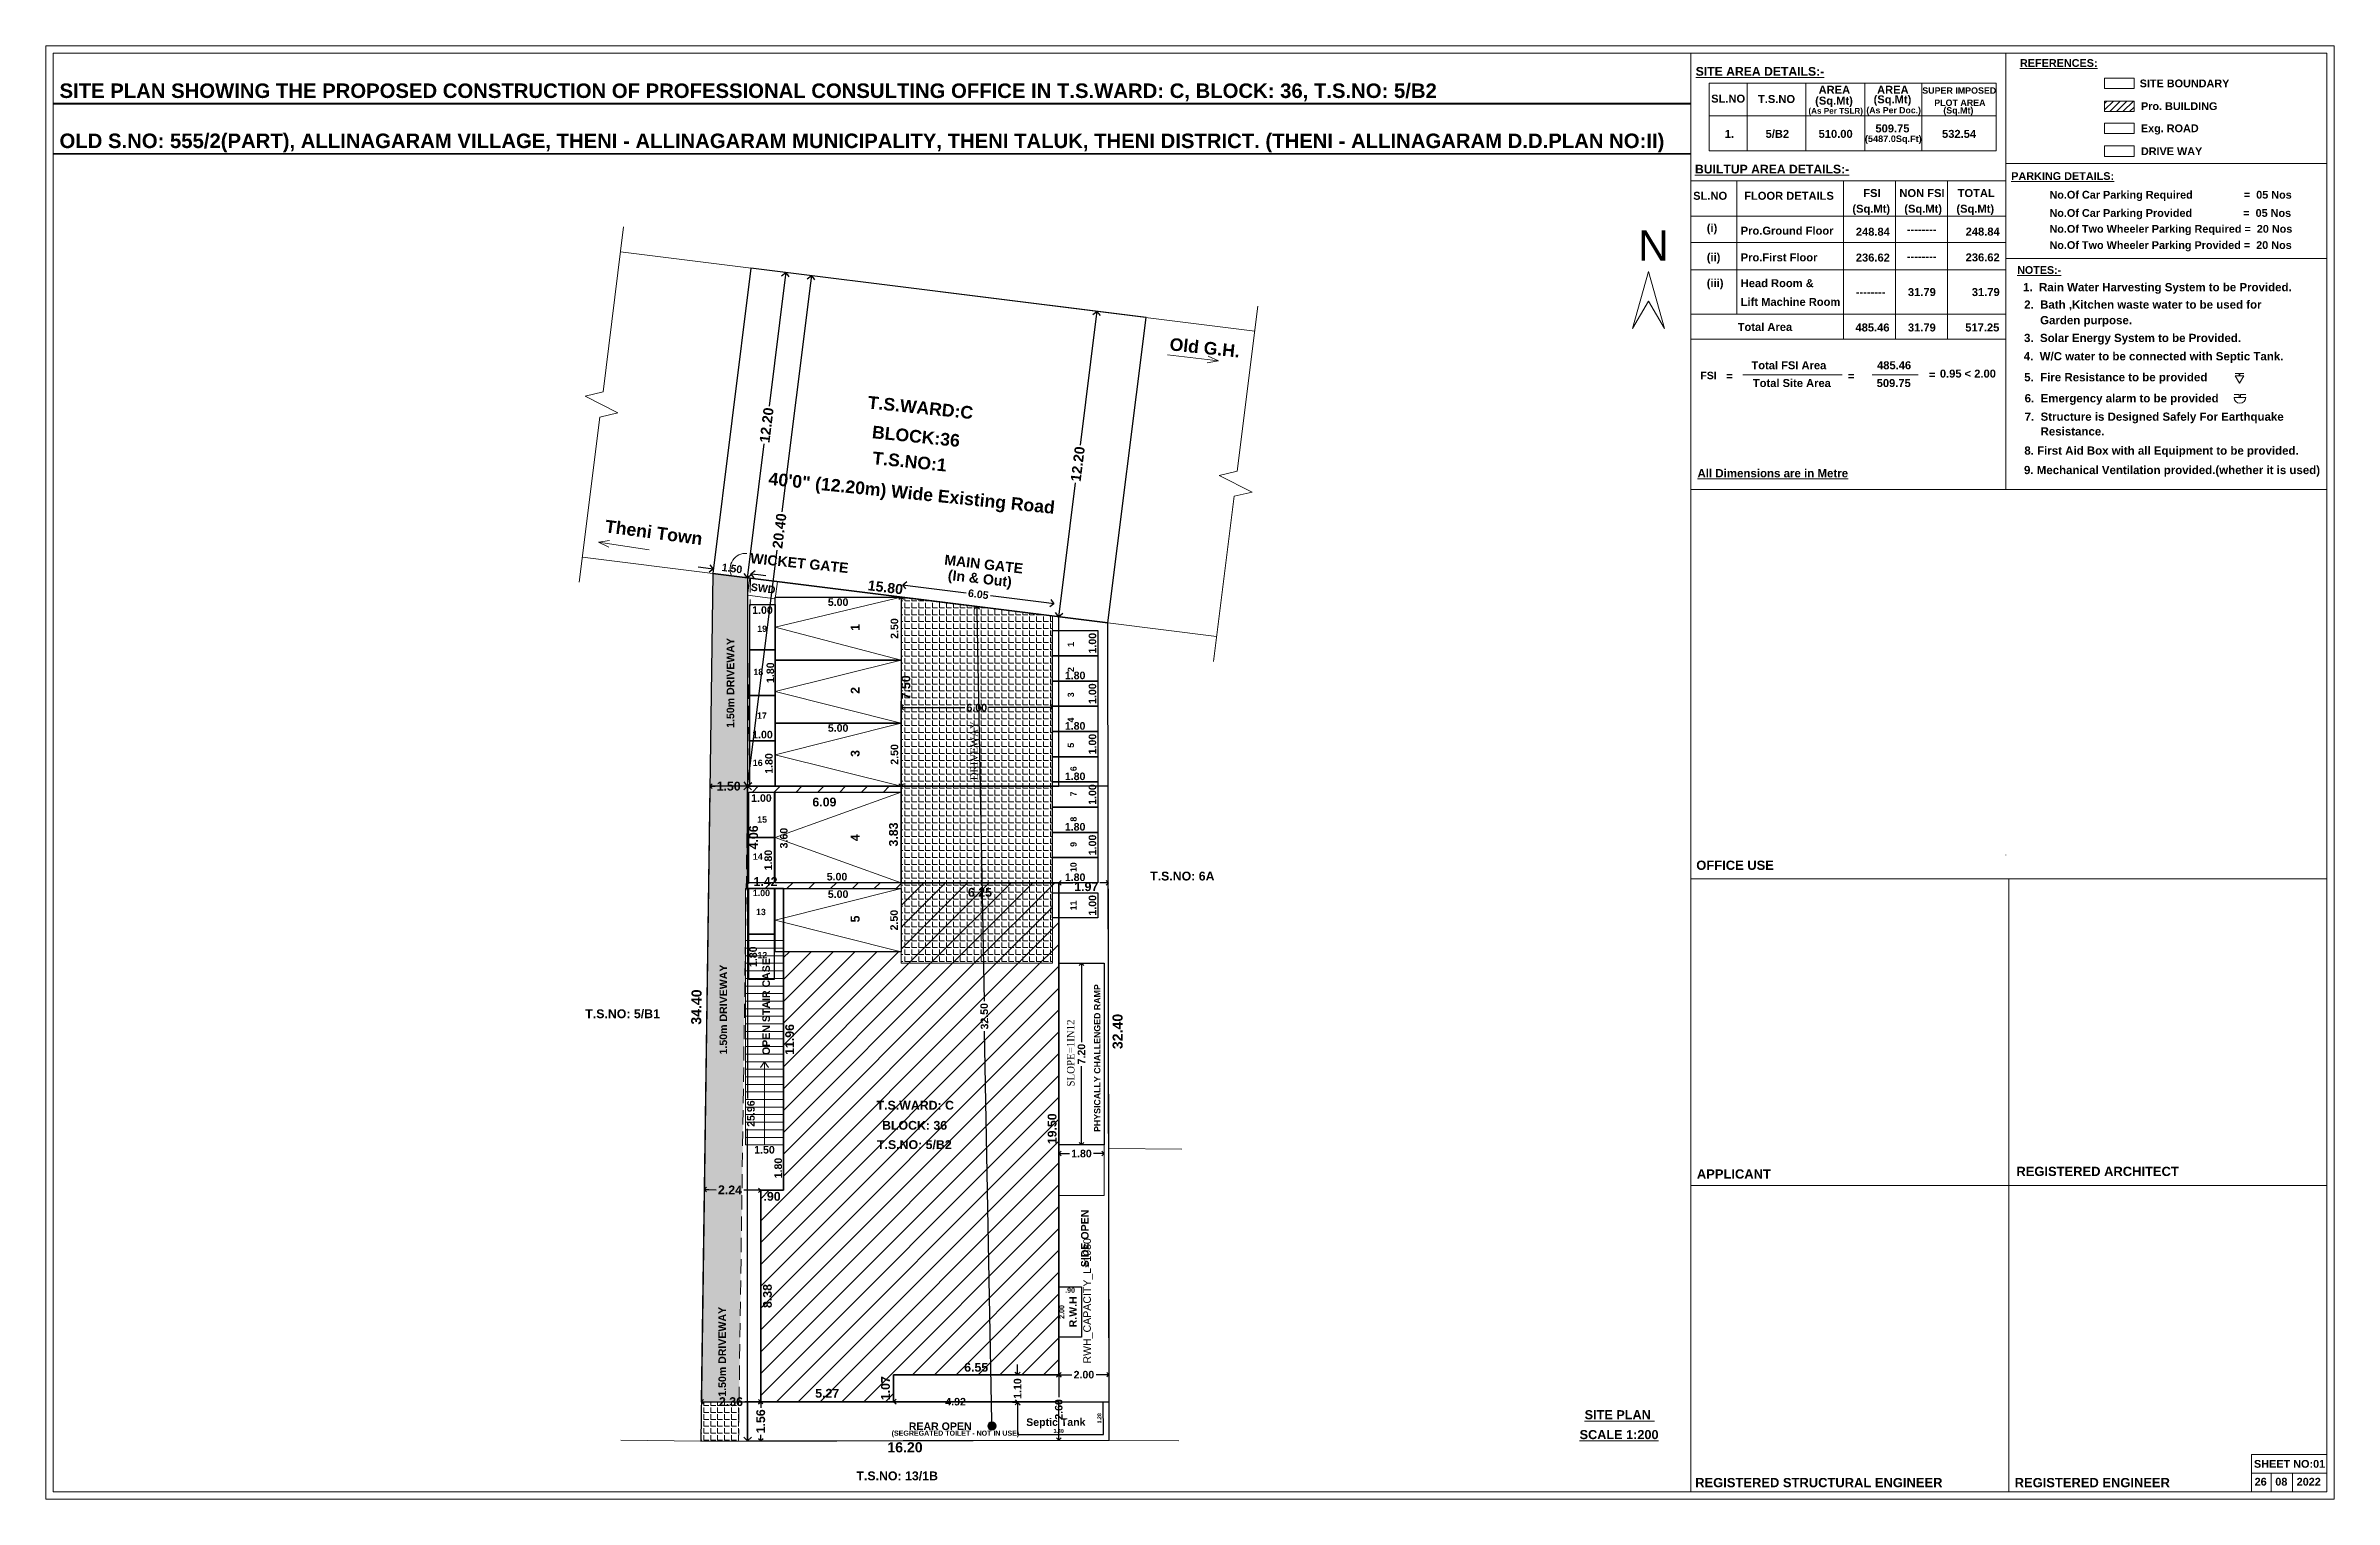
# Model space of a CAD drawing. Header units: metres. Extents: x -1558670 to -1556515, y 43632 to 45317.
# Drawn here: x -1558180.2 to -1558089.5, y 43963.6 to 44021.2 of the extents above; entities that cross this region are included whole.
import ezdxf
from ezdxf.enums import TextEntityAlignment as Align

# ---------------------------------------------------------------- set-up
doc = ezdxf.new("R2010")
doc.units = ezdxf.units.M
doc.header["$LTSCALE"] = 750
doc.header["$MEASUREMENT"] = 0
doc.header["$PDMODE"] = 35
doc.header["$PDSIZE"] = 50
doc.linetypes.add('HIDDEN', pattern=[0.375, 0.25, -0.125])
doc.layers.get('0').update_dxf_attribs({"lineweight": 5})
doc.layers.get('Defpoints').update_dxf_attribs({"lineweight": 0})
for name, color, linetype, lineweight in [('AR_WALL', 7, 'Continuous', 40), ('BLK_1_LVL_0_BLDG_FOOT_PRINT', 1, 'Continuous', 5), ('NORTH_DIRECTION', 7, 'Continuous', 0), ('NOTIFIED_ROAD', 183, 'Continuous', 13), ('ROAD_WIDTH', 7, 'Continuous', 0), ('SEGREGATED_TOILET', 7, 'Continuous', 0), ('WASTE_DISPOSAL', 7, 'Continuous', 0)]:
    doc.layers.add(name, color=color, linetype=linetype, lineweight=lineweight)
for name, color, linetype, plot in [('BLK_1_COVERED_AREA', 140, 'Continuous', False), ('BLK_1_MAX_HEIGHT_CAL', 7, 'Continuous', False), ('PARKING_SLOT', 30, 'Continuous', False), ('TWO_WHEELER_PARKING', 2, 'Continuous', False)]:
    doc.layers.add(name, color=color, linetype=linetype, plot=plot)
for name, color, linetype in [('BLK_1_DA_RAMP_1', 1, 'Continuous'), ('BLK_1_LVL_0_FRONT_SETBACK', 2, 'Continuous'), ('BLK_1_LVL_0_REAR_SETBACK', 11, 'Continuous'), ('BLK_1_LVL_0_SIDE_SETBACK1', 171, 'Continuous'), ('BLK_1_LVL_0_SIDE_SETBACK2', 102, 'Continuous'), ('BLK_1_MAX_HEIGHT_CAL_SET_BACK', 55, 'Continuous'), ('DA_PARKING', 1, 'Continuous'), ('DRIVEWAY', 7, 'Continuous'), ('MAIN_GATE', 57, 'Continuous'), ('PLOT_BOUNDARY', 70, 'Continuous'), ('RWH', 130, 'Continuous'), ('SEPTIC_TANK_1', 7, 'Continuous'), ('SURRENDER_ROAD_WIDTH', 2, 'Continuous'), ('WICKET_GATE', 57, 'Continuous')]:
    doc.layers.add(name, color=color, linetype=linetype)
doc.styles.add('Ar Bold', font='arialbd.ttf', dxfattribs={"height": 0.5})
doc.styles.get("Standard").update_dxf_attribs({"font": 'arial.ttf'})
doc.styles.add('style1', font='romans.shx', dxfattribs={"width": 0.95, "height": 200})
doc.dimstyles.new('~dimensions', dxfattribs={"dimtxt": 0.5, "dimasz": 0.17, "dimexe": 0.05, "dimexo": 0.0625, "dimgap": 0.06, "dimtad": 0, "dimzin": 4, "dimdsep": 46, "dimtxsty": 'Ar Bold', "dimcen": 0.09, "dimse1": 1, "dimse2": 1, "dimsd1": 1, "dimsd2": 1, "dimclrt": 256, "dimadec": 0, "dimazin": 0, "dimtfac": 1, "dimtix": 1, "dimtofl": 0, "dimtmove": 2, "dimatfit": 3, "dimfxl": 0, "dimtolj": 1, "dimtzin": 0, "dimarcsym": 0})
doc.dimstyles.new('~Side open', dxfattribs={"dimtxt": 0.5, "dimasz": 0.18, "dimexe": 0.18, "dimexo": 0.0625, "dimgap": 0.09, "dimtad": 1, "dimzin": 4, "dimdsep": 46, "dimtxsty": 'Ar Bold', "dimblk": 'OPEN90', "dimcen": 0.09, "dimse1": 1, "dimse2": 1, "dimclrd": 252, "dimclrt": 256, "dimadec": 0, "dimazin": 0, "dimtfac": 1, "dimtix": 1, "dimtofl": 0, "dimtmove": 2, "dimatfit": 0, "dimfxl": 0, "dimtzin": 0, "dimarcsym": 0})
pattern_1 = [(45, (0, 0), (-0.43310290348, 0.43310290348), [])]
pattern_2 = [(0, (0, 0), (0, 0.275), [0.2, -0.075]), (90, (0, 0), (-0.275, 0), [0.2, -0.075])]

msp = doc.modelspace()

# ---------------------------------------------------------------- texts
at = {"style": 'Ar Bold'}
for s, height, p in [('%%UREFERENCES:', 0.30753, (-1558101.923, 44020.341)), ('SITE BOUNDARY', 0.30753, (-1558097.173, 44019.532)), ('SITE PLAN SHOWING THE PROPOSED CONSTRUCTION OF PROFESSIONAL CONSULTING OFFICE IN T.S.WARD: C, BLOCK: 36, T.S.NO: 5/B2', 0.576, (-1558179.674, 44019.108)), ('Pro. BUILDING', 0.30753, (-1558097.121, 44018.63)), ('Exg. ROAD', 0.3075, (-1558097.126, 44017.753)), ('OLD S.NO: 555/2(PART), ALLINAGARAM VILLAGE, THENI - ALLINAGARAM MUNICIPALITY, THENI TALUK, THENI DISTRICT. (THENI - ALLINAGARAM D.D.PLAN NO:II)   ', 0.576, (-1558179.674, 44017.122)), ('DRIVE WAY', 0.3075, (-1558097.126, 44016.843)), ('%%UPARKING DETAILS:', 0.30754, (-1558102.269, 44015.859)), ('No.Of Car Parking Required                 =  05 Nos', 0.30754, (-1558100.752, 44015.119)), ('No.Of Car Parking Provided                 =  05 Nos', 0.30754, (-1558100.752, 44014.396)), ('No.Of Two Wheeler Parking Required =  20 Nos', 0.30754, (-1558100.752, 44013.766)), ('No.Of Two Wheeler Parking Provided =  20 Nos', 0.30754, (-1558100.752, 44013.123)), ('%%UNOTES:-', 0.3043, (-1558102.032, 44012.137)), ('1.  Rain Water Harvesting System to be Provided.', 0.32604, (-1558101.798, 44011.446)), ('2.  Bath ,Kitchen waste water to be used for ', 0.32604, (-1558101.755, 44010.757)), ('     Garden purpose.', 0.32604, (-1558101.755, 44010.138)), ('4.  W/C water to be connected with Septic Tank.', 0.32604, (-1558101.773, 44008.707)), ('3.  Solar Energy System to be Provided.', 0.32604, (-1558101.76, 44009.433)), ('5.  Fire Resistance to be provided', 0.32604, (-1558101.754, 44007.877)), ('6.  Emergency alarm to be provided', 0.32604, (-1558101.737, 44007.042)), ('7.  Structure is Designed Safely For Earthquake', 0.32604, (-1558101.737, 44006.312)), ('8. First Aid Box with all Equipment to be provided.', 0.32604, (-1558101.749, 44004.968)), ('     Resistance.', 0.32604, (-1558101.737, 44005.729)), ('%%UAll Dimensions are in Metre', 0.32604, (-1558114.712, 44004.07)), ('9. Mechanical Ventilation provided.(whether it is used)', 0.32604, (-1558101.762, 44004.197)), ('(SEGREGATED TOILET - NOT IN USE)', 0.2, (-1558146.672, 43966.077))]:
    msp.add_text(s, height=height, dxfattribs=at).set_placement(p)
at = {"color": 7, "style": 'Ar Bold'}
for s, height, rotation, p in [('Old G.H.', 0.5, 353.9784, (-1558135.667, 44009.108)), ('T.S.WARD:C', 0.5, 354.18345, (-1558147.637, 44006.802)), ('BLOCK:36', 0.5, 354.18345, (-1558147.468, 44005.625)), ('T.S.NO:1', 0.5, 354.18345, (-1558147.45, 44004.597)), ('40\'0" (12.20m) Wide Existing Road', 0.5, 354.18345, (-1558151.573, 44003.775)), ('Theni Town', 0.5, 352.44527, (-1558158.061, 44001.893)), ('WICKET GATE', 0.4, 354.18345, (-1558152.296, 44000.67)), ('MAIN GATE', 0.4, 353.48501, (-1558144.597, 44000.609)), ('(In & Out)', 0.4, 353.48501, (-1558144.459, 44000.007)), ('1', 0.35, 90.61703, (-1558147.942, 43997.989)), ('1.50m DRIVEWAY', 0.3, 90, (-1558152.916, 43994.137)), ('1', 0.25, 90.61703, (-1558139.439, 43997.352)), ('2', 0.25, 90.61703, (-1558139.439, 43996.352)), ('2', 0.35, 90.61703, (-1558147.942, 43995.489)), ('3', 0.25, 90.61703, (-1558139.439, 43995.352)), ('4', 0.25, 90.61703, (-1558139.439, 43994.352)), ('5', 0.25, 90.61703, (-1558139.439, 43993.352)), ('3', 0.35, 90.61703, (-1558147.942, 43992.989)), ('6', 0.25, 90.61703, (-1558139.334, 43992.422)), ('7', 0.25, 90.61703, (-1558139.334, 43991.422)), ('4', 0.35, 90.61703, (-1558147.942, 43989.645)), ('8', 0.25, 90.61703, (-1558139.334, 43990.422)), ('9', 0.25, 90.61703, (-1558139.334, 43989.422)), ('10', 0.25, 90.61703, (-1558139.334, 43988.422)), ('11', 0.25, 90.61703, (-1558139.334, 43986.903)), ('5', 0.35, 90.61703, (-1558147.942, 43986.429)), ('1.50m DRIVEWAY', 0.3, 90, (-1558153.198, 43981.19)), ('OPEN STAIR CASE', 0.3, 90, (-1558151.5, 43981.167)), ('PHYSICALLY CHALLENGED RAMP', 0.25, 90, (-1558138.393, 43978.116)), ('SIDE OPEN', 0.3, 90, (-1558138.861, 43972.755)), ('1.50m DRIVEWAY', 0.3, 90, (-1558153.242, 43967.621)), ('Septic Tank', 0.3, 0.19295, (-1558141.335, 43966.462))]:
    msp.add_text(s, height=height, rotation=rotation, dxfattribs=at).set_placement(p)
at = {"color": 6, "style": 'Ar Bold'}
msp.add_text('SWD', height=0.3, rotation=352.87836, dxfattribs=at).set_placement((-1558151.302, 43999.457), align=Align.RIGHT)
at = {"color": 7, "style": 'Ar Bold'}
for s, height, p in [('19', 0.25, (-1558152.003, 43997.942)), ('18', 0.25, (-1558152.155, 43996.228)), ('17', 0.25, (-1558152.011, 43994.498)), ('16', 0.25, (-1558152.177, 43992.625)), ('15', 0.25, (-1558152.003, 43990.379)), ('14', 0.25, (-1558152.175, 43988.908)), ('T.S.NO: 6A', 0.35, (-1558136.42, 43988.087)), ('13', 0.25, (-1558152.051, 43986.714)), ('12', 0.25, (-1558151.993, 43985.005)), ('T.S.NO: 5/B1', 0.35, (-1558158.823, 43982.628)), ('T.S.WARD: C', 0.35, (-1558147.269, 43979.003)), ('BLOCK: 36', 0.35, (-1558147.052, 43978.206)), ('T.S.NO: 5/B2', 0.35, (-1558147.252, 43977.44)), ('REAR OPEN', 0.3, (-1558145.992, 43966.301)), ('%%USCALE 1:200', 0.36, (-1558119.387, 43965.94)), ('%%USITE PLAN ', 0.36, (-1558119.188, 43966.729)), ('T.S.NO: 13/1B', 0.35, (-1558148.069, 43964.309))]:
    msp.add_text(s, height=height, dxfattribs=at).set_placement(p)
at = {"style": 'Ar Bold'}
for s, height, p in [('OFFICE USE', 0.3673, (-1558113.22, 43988.508)), ('APPLICANT', 0.3673, (-1558113.268, 43976.268)), ('REGISTERED ARCHITECT', 0.36729, (-1558098.843, 43976.372)), ('REGISTERED STRUCTURAL ENGINEER', 0.36729, (-1558109.899, 43964.033)), ('REGISTERED ENGINEER', 0.36729, (-1558099.053, 43964.033))]:
    msp.add_text(s, height=height, dxfattribs=at).set_placement(p, align=Align.CENTER)
msp.add_text('R.W.H', height=0.3, rotation=90, dxfattribs=at).set_placement((-1558139.331, 43971.604), align=Align.RIGHT)
at = {"color": 4, "style": 'Ar Bold'}
for s, p in [('SHEET NO:01', (-1558091.229, 43964.806)), ('26', (-1558092.376, 43964.098)), ('08', (-1558091.556, 43964.098)), ('2022', (-1558090.469, 43964.098))]:
    msp.add_text(s, height=0.3082, dxfattribs=at).set_placement(p, align=Align.CENTER)
at = {"layer": 'BLK_1_DA_RAMP_1', "color": 1, "insert": (-1558139.721, 43979.918), "char_height": 0.3, "attachment_point": 1, "rotation": 90, "style": 'style1'}
msp.add_mtext_dynamic_manual_height_columns('{\\fTimes New Roman|b0|i0|c0|p18;\\C1;SLOPE=1IN12}', width=0.24771, gutter_width=1000, heights=[0], dxfattribs=at)
at = {"layer": 'DRIVEWAY', "color": 255, "insert": (-1558143.555, 43992.057), "char_height": 0.3, "attachment_point": 1, "rotation": 90, "style": 'style1'}
msp.add_mtext_dynamic_manual_height_columns('{\\fTimes New Roman|b0|i0|c0|p18;DRIVEWAY}', width=0.24771, gutter_width=1000, heights=[0], dxfattribs=at)
at = {"layer": 'NORTH_DIRECTION', "insert": (-1558117.066, 44013.863), "char_height": 1.2, "attachment_point": 1}
msp.add_mtext_dynamic_manual_height_columns('N', width=4.18724, gutter_width=2.5, heights=[0], dxfattribs=at)
at = {"layer": 'RWH', "color": 130, "insert": (-1558139.072, 43968.935), "char_height": 0.3, "attachment_point": 1, "rotation": 90}
msp.add_mtext_dynamic_manual_height_columns('RWH_CAPACITY_L=1080', width=0.53899, gutter_width=2.5, heights=[0], dxfattribs=at)

# ---------------------------------------------------------------- blocks, each defined once
blk = doc.blocks.new('FGHYQ')
at = {"color": 6}
for p, q in [((8365.08, -8700.91), (8380.88, -8700.91)), ((8365.08, -8700.91), (8365.08, -8704.64)), ((8367.17, -8700.91), (8367.17, -8704.64)), ((8370.4, -8700.91), (8370.4, -8704.64)), ((8373.65, -8700.91), (8373.65, -8704.64)), ((8376.78, -8700.91), (8376.78, -8704.64)), ((8380.88, -8700.91), (8380.88, -8704.64)), ((8365.08, -8702.71), (8380.88, -8702.71)), ((8365.08, -8704.64), (8380.88, -8704.64)), ((8364.07, -8706.3), (8381.41, -8706.3)), ((8364.07, -8706.3), (8364.07, -8715.02)), ((8366.6, -8706.3), (8366.6, -8708.25)), ((8372.47, -8706.3), (8372.47, -8708.25)), ((8375.34, -8706.3), (8375.34, -8708.25)), ((8378.2, -8706.3), (8378.2, -8708.25)), ((8364.07, -8708.25), (8381.41, -8708.25)), ((8366.6, -8708.25), (8366.6, -8713.63)), ((8372.47, -8708.25), (8372.47, -8715.02)), ((8375.34, -8708.25), (8375.34, -8715.02)), ((8378.2, -8708.25), (8378.2, -8715.02)), ((8364.07, -8709.69), (8381.41, -8709.69)), ((8364.07, -8711.19), (8381.41, -8711.19)), ((8364.07, -8713.63), (8381.41, -8713.63)), ((8364.07, -8715.02), (8381.41, -8715.02))]:
    blk.add_line(p, q, dxfattribs=at)
for p, q in [((8366.93, -8716.98), (8372.39, -8716.98)), ((8374.05, -8716.98), (8376.59, -8716.98))]:
    blk.add_line(p, q)
at = {"style": 'Ar Bold'}
for s, height, p in [('%%USITE AREA DETAILS:-', 0.4802, (8364.33, -8700.51)), ('SL.NO', 0.439, (8365.18, -8701.99)), ('T.S.NO', 0.439, (8367.76, -8702.01)), ('(Sq.Mt)', 0.439, (8370.91, -8702.1)), ('AREA', 0.439, (8371.1, -8701.5)), ('(Sq.Mt)', 0.439, (8374.13, -8702.03)), ('AREA', 0.439, (8374.32, -8701.5)), ('SUPER IMPOSED ', 0.35, (8376.81, -8701.5)), ('PLOT AREA', 0.35, (8377.47, -8702.17)), ('(As Per TSLR)    ', 0.32, (8370.54, -8702.6)), ('(As Per Doc.)    ', 0.343, (8373.73, -8702.58)), ('(Sq.Mt)', 0.35, (8377.97, -8702.59)), ('1.', 0.439, (8365.93, -8703.93)), ('5/B2', 0.439, (8368.18, -8703.93)), ('510.00', 0.439, (8371.1, -8703.93)), ('(5487.0Sq.Ft)', 0.36, (8373.65, -8704.16)), ('509.75', 0.439, (8374.23, -8703.63)), ('532.54', 0.439, (8377.9, -8703.93)), ('%%UBUILTUP AREA DETAILS:-', 0.4802, (8364.29, -8705.89)), ('SL.NO', 0.439, (8364.19, -8707.34)), ('FLOOR DETAILS', 0.4391, (8367, -8707.34)), ('FSI', 0.439, (8373.56, -8707.19)), ('NON FSI', 0.439, (8375.55, -8707.19)), ('TOTAL', 0.439, (8378.76, -8707.19)), ('(Sq.Mt)', 0.439, (8372.96, -8708.05)), ('(Sq.Mt)', 0.439, (8375.82, -8708.05)), ('(Sq.Mt)', 0.439, (8378.69, -8708.05)), ('(i)', 0.439, (8364.94, -8709.11)), ('Pro.Ground Floor', 0.4391, (8366.81, -8709.26)), ('248.84', 0.439, (8373.15, -8709.32)), ('--------', 0.439, (8375.96, -8709.19)), ('248.84', 0.439, (8379.2, -8709.31)), ('(ii)', 0.439, (8364.94, -8710.72)), ('Pro.First Floor', 0.4391, (8366.81, -8710.73)), ('236.62', 0.439, (8373.15, -8710.74)), ('--------', 0.439, (8375.96, -8710.67)), ('236.62', 0.439, (8379.2, -8710.73)), ('(iii)', 0.439, (8364.94, -8712.14)), ('Head Room &', 0.4391, (8366.81, -8712.15)), ('Lift Machine Room', 0.4391, (8366.81, -8713.18)), ('--------', 0.439, (8373.15, -8712.64)), ('31.79', 0.439, (8376.02, -8712.64)), ('  31.79', 0.439, (8379.2, -8712.64)), ('          Total Area', 0.4391, (8364.94, -8714.56)), ('  485.46', 0.439, (8372.79, -8714.59)), ('31.79', 0.439, (8376.02, -8714.59)), ('517.25', 0.439, (8379.18, -8714.59)), ('FSI', 0.412, (8364.59, -8717.22)), ('=  ', 0.439, (8366.01, -8717.26)), ('Total FSI Area', 0.4391, (8367.4, -8716.67)), ('=  ', 0.439, (8372.71, -8717.26)), ('485.46', 0.439, (8374.32, -8716.67)), ('=  ', 0.439, (8377.18, -8717.19)), ('0.95 < 2.00', 0.4391, (8377.78, -8717.13)), ('Total Site Area', 0.4391, (8367.48, -8717.65)), ('509.75', 0.439, (8374.3, -8717.65))]:
    blk.add_text(s, height=height, dxfattribs=at).set_placement(p)
blk = doc.blocks.new('_Open90')
at = {"layer": 'AR_WALL', "color": 0, "lineweight": -2}
for p, q in [((0, 0), (-1, 0)), ((-0.5, 0.5), (0, 0)), ((0, 0), (-0.5, -0.5))]:
    blk.add_line(p, q, dxfattribs=at)
blk = doc.blocks.new('*D17')
at = {"layer": 'Defpoints', "color": 0}
for p in [(-1558150.874, 44012.192), (-1558150.874, 44012.192), (-1558152.386, 44000.086)]:
    blk.add_point(p, dxfattribs=at)
at = {"layer": 'SURRENDER_ROAD_WIDTH', "color": 2, "lineweight": -2}
for p, q in [((-1558150.911, 44011.894), (-1558151.536, 44006.887)), ((-1558152.349, 44000.384), (-1558151.723, 44005.392))]:
    blk.add_line(p, q, dxfattribs=at)
at = {"layer": 'SURRENDER_ROAD_WIDTH', "color": 2, "lineweight": -2, "xscale": 0.3, "yscale": 0.3, "zscale": 0.3}
for p, rotation in [((-1558150.874, 44012.192), 82.8783605874653), ((-1558152.386, 44000.086), 262.8783605874654)]:
    blk.add_blockref('_Open90', p, dxfattribs=dict(at, rotation=rotation))
at = {"layer": 'SURRENDER_ROAD_WIDTH', "color": 2, "insert": (-1558151.63, 44006.139), "char_height": 0.5, "attachment_point": 5, "rotation": 82.87836, "style": 'Ar Bold'}
blk.add_mtext('{\\H0.8x;12.20}', dxfattribs=at)
blk = doc.blocks.new('*D18')
at = {"layer": 'Defpoints', "color": 0}
for p in [(-1558138.531, 44010.65), (-1558138.531, 44010.65), (-1558140.044, 43998.544)]:
    blk.add_point(p, dxfattribs=at)
at = {"layer": 'NOTIFIED_ROAD', "color": 1, "lineweight": -2}
for p, q in [((-1558138.569, 44010.352), (-1558139.194, 44005.345)), ((-1558140.007, 43998.842), (-1558139.381, 44003.85))]:
    blk.add_line(p, q, dxfattribs=at)
at = {"layer": 'NOTIFIED_ROAD', "color": 1, "lineweight": -2, "xscale": 0.3, "yscale": 0.3, "zscale": 0.3}
for p, rotation in [((-1558138.531, 44010.65), 82.87836058855454), ((-1558140.044, 43998.544), 262.8783605885545)]:
    blk.add_blockref('_Open90', p, dxfattribs=dict(at, rotation=rotation))
at = {"layer": 'NOTIFIED_ROAD', "color": 1, "insert": (-1558139.288, 44004.597), "char_height": 0.5, "attachment_point": 5, "rotation": 82.87836, "style": 'Ar Bold'}
blk.add_mtext('{\\H0.8x;12.20}', dxfattribs=at)
blk = doc.blocks.new('*D19')
at = {"layer": 'Defpoints', "color": 0}
for p in [(-1558141.678, 43967.325), (-1558138.278, 43967.333), (-1558138.277, 43966.991)]:
    blk.add_point(p, dxfattribs=at)
at = {"insert": (-1558140.049, 43966.261), "char_height": 0.5, "attachment_point": 5, "rotation": 0.13414, "style": 'Ar Bold'}
blk.add_mtext('{\\H0.3x;3.40}', dxfattribs=at)
blk = doc.blocks.new('*D20')
at = {"layer": 'Defpoints', "color": 0}
for p in [(-1558138.929, 43967.404), (-1558138.278, 43967.405), (-1558138.275, 43966.13)]:
    blk.add_point(p, dxfattribs=at)
at = {"insert": (-1558138.436, 43966.766), "char_height": 0.5, "attachment_point": 5, "rotation": 90.13414, "style": 'Ar Bold'}
blk.add_mtext('{\\H0.3x;1.28}', dxfattribs=at)
blk = doc.blocks.new('*D21')
at = {"layer": 'Defpoints', "color": 0}
for p in [(-1558141.678, 43968.494), (-1558141.678, 43968.494), (-1558141.678, 43967.397)]:
    blk.add_point(p, dxfattribs=at)
at = {"layer": 'SEPTIC_TANK_1', "color": 1, "lineweight": -2}
for p, q in [((-1558141.678, 43968.694), (-1558141.678, 43968.894)), ((-1558141.678, 43967.197), (-1558141.678, 43966.997))]:
    blk.add_line(p, q, dxfattribs=at)
at = {"layer": 'SEPTIC_TANK_1', "color": 1, "lineweight": -2, "xscale": 0.2, "yscale": 0.2, "zscale": 0.2}
for p, rotation in [((-1558141.678, 43968.494), 270), ((-1558141.678, 43967.397), 90)]:
    blk.add_blockref('_Open90', p, dxfattribs=dict(at, rotation=rotation))
at = {"layer": 'SEPTIC_TANK_1', "insert": (-1558141.678, 43967.945), "char_height": 0.5, "attachment_point": 5, "rotation": 90, "style": 'Ar Bold'}
blk.add_mtext('{\\H0.6x;1.10}', dxfattribs=at)
blk = doc.blocks.new('*D22')
at = {"layer": 'Defpoints', "color": 0}
for p in [(-1558146.594, 43967.424), (-1558141.678, 43967.397), (-1558141.678, 43967.397)]:
    blk.add_point(p, dxfattribs=at)
at = {"layer": 'SEPTIC_TANK_1', "color": 2, "lineweight": -2}
for p, q in [((-1558146.394, 43967.423), (-1558144.618, 43967.413)), ((-1558141.878, 43967.398), (-1558143.651, 43967.408))]:
    blk.add_line(p, q, dxfattribs=at)
at = {"layer": 'SEPTIC_TANK_1', "color": 2, "lineweight": -2, "xscale": 0.2, "yscale": 0.2, "zscale": 0.2}
for p, rotation in [((-1558146.594, 43967.424), 179.6922264178883), ((-1558141.678, 43967.397), 359.6922264178884)]:
    blk.add_blockref('_Open90', p, dxfattribs=dict(at, rotation=rotation))
at = {"layer": 'SEPTIC_TANK_1', "insert": (-1558144.135, 43967.424), "char_height": 0.5, "attachment_point": 5, "rotation": 359.69223, "style": 'Ar Bold'}
blk.add_mtext('{\\H0.6x;4.92}', dxfattribs=at)
blk = doc.blocks.new('*D23')
at = {"layer": 'Defpoints', "color": 0}
for p in [(-1558140.044, 43971.98), (-1558140.044, 43971.843), (-1558139.144, 43971.98)]:
    blk.add_point(p, dxfattribs=at)
at = {"insert": (-1558139.594, 43971.843), "char_height": 0.5, "attachment_point": 5, "style": 'Ar Bold'}
blk.add_mtext('\\A1;{\\H0.4x;.90}', dxfattribs=at)
blk = doc.blocks.new('*D24')
at = {"layer": 'Defpoints', "color": 0}
for p in [(-1558140.044, 43971.98), (-1558139.926, 43971.98), (-1558140.044, 43969.984)]:
    blk.add_point(p, dxfattribs=at)
at = {"insert": (-1558139.926, 43970.982), "char_height": 0.5, "attachment_point": 5, "rotation": 90, "style": 'Ar Bold'}
blk.add_mtext('\\A1;{\\H0.4x;2.00}', dxfattribs=at)
blk = doc.blocks.new('*D25')
at = {"layer": 'BLK_1_MAX_HEIGHT_CAL', "color": 6, "lineweight": -2}
for p, q in [((-1558149.894, 44011.767), (-1558151.026, 44002.708)), ((-1558152.349, 43992.123), (-1558151.217, 44001.183))]:
    blk.add_line(p, q, dxfattribs=at)
at = {"layer": 'Defpoints', "color": 0}
for p in [(-1558149.857, 44012.065), (-1558149.857, 44012.065), (-1558152.386, 43991.825)]:
    blk.add_point(p, dxfattribs=at)
at = {"layer": 'BLK_1_MAX_HEIGHT_CAL', "color": 6, "lineweight": -2, "xscale": 0.3, "yscale": 0.3, "zscale": 0.3}
for p, rotation in [((-1558149.857, 44012.065), 82.87836058779529), ((-1558152.386, 43991.825), 262.8783605877953)]:
    blk.add_blockref('_Open90', p, dxfattribs=dict(at, rotation=rotation))
at = {"layer": 'BLK_1_MAX_HEIGHT_CAL', "insert": (-1558151.122, 44001.945), "char_height": 0.5, "attachment_point": 5, "rotation": 82.87836, "style": 'Ar Bold'}
blk.add_mtext('{\\H0.8x;\\C6;20.40}', dxfattribs=at)
blk = doc.blocks.new('*D26')
at = {"layer": 'BLK_1_MAX_HEIGHT_CAL_SET_BACK', "color": 6, "lineweight": -2}
for p, q in [((-1558152.386, 43991.525), (-1558152.386, 43979.448)), ((-1558152.386, 43966.167), (-1558152.386, 43978.244))]:
    blk.add_line(p, q, dxfattribs=at)
at = {"layer": 'Defpoints', "color": 0}
for p in [(-1558152.386, 43991.825), (-1558152.386, 43965.867), (-1558152.386, 43965.867)]:
    blk.add_point(p, dxfattribs=at)
at = {"layer": 'BLK_1_MAX_HEIGHT_CAL_SET_BACK', "color": 6, "lineweight": -2, "xscale": 0.3, "yscale": 0.3, "zscale": 0.3}
for p, rotation in [((-1558152.386, 43991.825), 90), ((-1558152.386, 43965.867), 270)]:
    blk.add_blockref('_Open90', p, dxfattribs=dict(at, rotation=rotation))
at = {"layer": 'BLK_1_MAX_HEIGHT_CAL_SET_BACK', "insert": (-1558152.251, 43978.846), "char_height": 0.5, "attachment_point": 5, "rotation": 90, "style": 'Ar Bold'}
blk.add_mtext('{\\H0.6x;\\C6;25.96}', dxfattribs=at)
blk = doc.blocks.new('*D27')
at = {"layer": 'Defpoints', "color": 0}
for p in [(-1558146.295, 43999.325), (-1558140.234, 43999.061), (-1558140.295, 43998.575)]:
    blk.add_point(p, dxfattribs=at)
at = {"layer": 'MAIN_GATE', "color": 2, "lineweight": -2}
for p, q in [((-1558145.936, 43999.774), (-1558143.713, 43999.496)), ((-1558140.532, 43999.099), (-1558142.755, 43999.376))]:
    blk.add_line(p, q, dxfattribs=at)
at = {"layer": 'MAIN_GATE', "color": 2, "lineweight": -2, "xscale": 0.3, "yscale": 0.3, "zscale": 0.3}
for p, rotation in [((-1558146.234, 43999.811), 172.8783605875157), ((-1558140.234, 43999.061), 352.8783605875158)]:
    blk.add_blockref('_Open90', p, dxfattribs=dict(at, rotation=rotation))
at = {"layer": 'MAIN_GATE', "color": 2, "insert": (-1558143.234, 43999.436), "char_height": 0.5, "attachment_point": 5, "rotation": 352.87836, "style": 'Ar Bold'}
blk.add_mtext('{\\H0.6x;6.05}', dxfattribs=at)
blk = doc.blocks.new('*D28')
at = {"layer": 'Defpoints', "color": 0}
for p in [(-1558153.77, 44000.259), (-1558152.281, 44000.073), (-1558152.259, 44000.249)]:
    blk.add_point(p, dxfattribs=at)
at = {"layer": 'WICKET_GATE', "color": 2, "lineweight": -2}
for p, q in [((-1558154.045, 44000.472), (-1558154.343, 44000.509)), ((-1558151.961, 44000.212), (-1558151.664, 44000.174))]:
    blk.add_line(p, q, dxfattribs=at)
at = {"layer": 'WICKET_GATE', "color": 2, "lineweight": -2, "xscale": 0.3, "yscale": 0.3, "zscale": 0.3}
for p, rotation in [((-1558153.748, 44000.435), 352.8783605877757), ((-1558152.259, 44000.249), 172.8783605877756)]:
    blk.add_blockref('_Open90', p, dxfattribs=dict(at, rotation=rotation))
at = {"layer": 'WICKET_GATE', "color": 2, "insert": (-1558153.003, 44000.457), "char_height": 0.5, "attachment_point": 5, "rotation": 352.87836, "style": 'Ar Bold'}
blk.add_mtext('{\\H0.6x;1.50}', dxfattribs=at)
blk = doc.blocks.new('*D30')
at = {"layer": 'BLK_1_DA_RAMP_1', "color": 1, "lineweight": -2}
for p, q in [((-1558139.144, 43984.624), (-1558139.144, 43981.682)), ((-1558139.144, 43977.784), (-1558139.144, 43980.725))]:
    blk.add_line(p, q, dxfattribs=at)
at = {"layer": 'Defpoints', "color": 0}
for p in [(-1558139.144, 43984.804), (-1558139.144, 43977.604), (-1558139.144, 43977.604)]:
    blk.add_point(p, dxfattribs=at)
at = {"layer": 'BLK_1_DA_RAMP_1', "color": 1, "lineweight": -2, "xscale": 0.18, "yscale": 0.18, "zscale": 0.18}
for p, rotation in [((-1558139.144, 43984.804), 90), ((-1558139.144, 43977.604), 270)]:
    blk.add_blockref('_Open90', p, dxfattribs=dict(at, rotation=rotation))
at = {"layer": 'BLK_1_DA_RAMP_1', "insert": (-1558139.144, 43981.204), "char_height": 0.5, "attachment_point": 5, "rotation": 90, "style": 'Ar Bold'}
blk.add_mtext('{\\H0.6x;7.20}', dxfattribs=at)
blk = doc.blocks.new('*D31')
at = {"layer": 'BLK_1_DA_RAMP_1', "color": 2, "lineweight": -2}
for p, q in [((-1558139.864, 43977.261), (-1558139.615, 43977.261)), ((-1558138.424, 43977.261), (-1558138.673, 43977.261))]:
    blk.add_line(p, q, dxfattribs=at)
at = {"layer": 'Defpoints', "color": 0}
for p in [(-1558140.044, 43984.804), (-1558138.244, 43984.804), (-1558140.044, 43977.261)]:
    blk.add_point(p, dxfattribs=at)
at = {"layer": 'BLK_1_DA_RAMP_1', "color": 2, "lineweight": -2, "xscale": 0.18, "yscale": 0.18, "zscale": 0.18, "rotation": 180}
blk.add_blockref('_Open90', (-1558140.044, 43977.261), dxfattribs=at)
at = {"layer": 'BLK_1_DA_RAMP_1', "color": 2, "lineweight": -2, "xscale": 0.18, "yscale": 0.18, "zscale": 0.18}
blk.add_blockref('_Open90', (-1558138.244, 43977.261), dxfattribs=at)
at = {"layer": 'BLK_1_DA_RAMP_1', "insert": (-1558139.144, 43977.261), "char_height": 0.5, "attachment_point": 5, "style": 'Ar Bold'}
blk.add_mtext('{\\H0.6x;\\C2;1.80}', dxfattribs=at)
blk = doc.blocks.new('*D32')
at = {"layer": 'Defpoints', "color": 0}
for p in [(-1558151.107, 43977.604), (-1558150.965, 43977.604), (-1558150.965, 43975.804)]:
    blk.add_point(p, dxfattribs=at)
at = {"insert": (-1558151.17, 43976.687), "char_height": 0.5, "attachment_point": 5, "rotation": 90, "style": 'Ar Bold'}
blk.add_mtext('{\\H0.6x;1.80}', dxfattribs=at)
blk = doc.blocks.new('*D33')
at = {"layer": 'Defpoints', "color": 0}
for p in [(-1558152.465, 43977.604), (-1558152.465, 43977.265), (-1558150.965, 43977.604)]:
    blk.add_point(p, dxfattribs=at)
at = {"insert": (-1558151.715, 43977.41), "char_height": 0.5, "attachment_point": 5, "style": 'Ar Bold'}
blk.add_mtext('{\\H0.6x;1.50}', dxfattribs=at)
blk = doc.blocks.new('*D34')
at = {"layer": 'Defpoints', "color": 0}
for p in [(-1558146.295, 43994.941), (-1558140.295, 43994.941), (-1558140.295, 43994.941)]:
    blk.add_point(p, dxfattribs=at)
at = {"layer": 'DRIVEWAY', "color": 255, "lineweight": -2}
for p, q in [((-1558146.115, 43994.941), (-1558143.773, 43994.941)), ((-1558140.475, 43994.941), (-1558142.816, 43994.941))]:
    blk.add_line(p, q, dxfattribs=at)
at = {"layer": 'DRIVEWAY', "color": 255, "lineweight": -2, "xscale": 0.18, "yscale": 0.18, "zscale": 0.18, "rotation": 180}
blk.add_blockref('_Open90', (-1558146.295, 43994.941), dxfattribs=at)
at = {"layer": 'DRIVEWAY', "color": 255, "lineweight": -2, "xscale": 0.18, "yscale": 0.18, "zscale": 0.18}
blk.add_blockref('_Open90', (-1558140.295, 43994.941), dxfattribs=at)
at = {"layer": 'DRIVEWAY', "insert": (-1558143.295, 43994.941), "char_height": 0.5, "attachment_point": 5, "style": 'Ar Bold'}
blk.add_mtext('{\\H0.6x;6.00}', dxfattribs=at)
blk = doc.blocks.new('*D35')
at = {"layer": 'Defpoints', "color": 0}
for p in [(-1558143.295, 43998.95), (-1558143.295, 43998.95), (-1558142.696, 43966.459)]:
    blk.add_point(p, dxfattribs=at)
at = {"layer": 'SEGREGATED_TOILET', "color": 1, "lineweight": -2}
for p, q in [((-1558143.291, 43998.75), (-1558143.006, 43983.301)), ((-1558142.7, 43966.659), (-1558142.984, 43982.108))]:
    blk.add_line(p, q, dxfattribs=at)
at = {"layer": 'SEGREGATED_TOILET', "color": 1, "lineweight": -2, "xscale": 0.2, "yscale": 0.2, "zscale": 0.2}
for p, rotation in [((-1558143.295, 43998.95), 91.05558358760368), ((-1558142.696, 43966.459), 271.0555835876037)]:
    blk.add_blockref('_Open90', p, dxfattribs=dict(at, rotation=rotation))
at = {"layer": 'SEGREGATED_TOILET', "insert": (-1558142.995, 43982.704), "char_height": 0.5, "attachment_point": 5, "rotation": 91.05558, "style": 'Ar Bold'}
blk.add_mtext('{\\H0.6x;\\C1;32.50}', dxfattribs=at)
blk = doc.blocks.new('*D36')
at = {"layer": 'Defpoints', "color": 0}
for p in [(-1558138.495, 43997.995), (-1558138.67, 43996.995), (-1558138.495, 43996.995)]:
    blk.add_point(p, dxfattribs=at)
at = {"insert": (-1558138.706, 43997.495), "char_height": 0.5, "attachment_point": 5, "rotation": 90, "style": 'Ar Bold'}
blk.add_mtext('{\\H0.6x;1.00}', dxfattribs=at)
blk = doc.blocks.new('*D37')
at = {"layer": 'Defpoints', "color": 0}
for p in [(-1558140.295, 43996.098), (-1558140.295, 43995.995), (-1558138.495, 43995.995)]:
    blk.add_point(p, dxfattribs=at)
at = {"insert": (-1558139.395, 43996.214), "char_height": 0.5, "attachment_point": 5, "style": 'Ar Bold'}
blk.add_mtext('{\\H0.6x;1.80}', dxfattribs=at)
blk = doc.blocks.new('*D38')
at = {"layer": 'Defpoints', "color": 0}
for p in [(-1558138.495, 43995.995), (-1558138.67, 43994.995), (-1558138.495, 43994.995)]:
    blk.add_point(p, dxfattribs=at)
at = {"insert": (-1558138.706, 43995.495), "char_height": 0.5, "attachment_point": 5, "rotation": 90, "style": 'Ar Bold'}
blk.add_mtext('{\\H0.6x;1.00}', dxfattribs=at)
blk = doc.blocks.new('*D39')
at = {"layer": 'Defpoints', "color": 0}
for p in [(-1558140.295, 43994.098), (-1558140.295, 43993.995), (-1558138.495, 43993.995)]:
    blk.add_point(p, dxfattribs=at)
at = {"insert": (-1558139.395, 43994.214), "char_height": 0.5, "attachment_point": 5, "style": 'Ar Bold'}
blk.add_mtext('{\\H0.6x;1.80}', dxfattribs=at)
blk = doc.blocks.new('*D40')
at = {"layer": 'Defpoints', "color": 0}
for p in [(-1558138.495, 43993.995), (-1558138.67, 43992.995), (-1558138.495, 43992.995)]:
    blk.add_point(p, dxfattribs=at)
at = {"insert": (-1558138.706, 43993.495), "char_height": 0.5, "attachment_point": 5, "rotation": 90, "style": 'Ar Bold'}
blk.add_mtext('{\\H0.6x;1.00}', dxfattribs=at)
blk = doc.blocks.new('*D41')
at = {"layer": 'Defpoints', "color": 0}
for p in [(-1558140.295, 43992.098), (-1558140.295, 43991.995), (-1558138.495, 43991.995)]:
    blk.add_point(p, dxfattribs=at)
at = {"insert": (-1558139.395, 43992.214), "char_height": 0.5, "attachment_point": 5, "style": 'Ar Bold'}
blk.add_mtext('{\\H0.6x;1.80}', dxfattribs=at)
blk = doc.blocks.new('*D42')
at = {"layer": 'Defpoints', "color": 0}
for p in [(-1558138.495, 43991.995), (-1558138.67, 43990.995), (-1558138.495, 43990.995)]:
    blk.add_point(p, dxfattribs=at)
at = {"insert": (-1558138.706, 43991.495), "char_height": 0.5, "attachment_point": 5, "rotation": 90, "style": 'Ar Bold'}
blk.add_mtext('{\\H0.6x;1.00}', dxfattribs=at)
blk = doc.blocks.new('*D43')
at = {"layer": 'Defpoints', "color": 0}
for p in [(-1558140.295, 43990.098), (-1558140.295, 43989.995), (-1558138.495, 43989.995)]:
    blk.add_point(p, dxfattribs=at)
at = {"insert": (-1558139.395, 43990.214), "char_height": 0.5, "attachment_point": 5, "style": 'Ar Bold'}
blk.add_mtext('{\\H0.6x;1.80}', dxfattribs=at)
blk = doc.blocks.new('*D44')
at = {"layer": 'Defpoints', "color": 0}
for p in [(-1558138.495, 43989.995), (-1558138.67, 43988.995), (-1558138.495, 43988.995)]:
    blk.add_point(p, dxfattribs=at)
at = {"insert": (-1558138.706, 43989.495), "char_height": 0.5, "attachment_point": 5, "rotation": 90, "style": 'Ar Bold'}
blk.add_mtext('{\\H0.6x;1.00}', dxfattribs=at)
blk = doc.blocks.new('*D45')
at = {"layer": 'Defpoints', "color": 0}
for p in [(-1558140.295, 43988.098), (-1558140.295, 43987.995), (-1558138.495, 43987.995)]:
    blk.add_point(p, dxfattribs=at)
at = {"insert": (-1558139.395, 43988.214), "char_height": 0.5, "attachment_point": 5, "style": 'Ar Bold'}
blk.add_mtext('{\\H0.6x;1.80}', dxfattribs=at)
blk = doc.blocks.new('*D46')
at = {"layer": 'Defpoints', "color": 0}
for p in [(-1558138.495, 43987.604), (-1558138.67, 43986.604), (-1558138.495, 43986.604)]:
    blk.add_point(p, dxfattribs=at)
at = {"insert": (-1558138.706, 43987.104), "char_height": 0.5, "attachment_point": 5, "rotation": 90, "style": 'Ar Bold'}
blk.add_mtext('{\\H0.6x;1.00}', dxfattribs=at)
blk = doc.blocks.new('*D47')
at = {"layer": 'Defpoints', "color": 0}
for p in [(-1558152.295, 43999.025), (-1558151.295, 43999.025), (-1558151.295, 43998.667)]:
    blk.add_point(p, dxfattribs=at)
at = {"insert": (-1558151.795, 43998.805), "char_height": 0.5, "attachment_point": 5, "style": 'Ar Bold'}
blk.add_mtext('{\\H0.6x;1.00}', dxfattribs=at)
blk = doc.blocks.new('*D48')
at = {"layer": 'Defpoints', "color": 0}
for p in [(-1558151.295, 43997.225), (-1558151.295, 43997.225), (-1558151.295, 43995.425)]:
    blk.add_point(p, dxfattribs=at)
at = {"insert": (-1558151.482, 43996.325), "char_height": 0.5, "attachment_point": 5, "rotation": 90, "style": 'Ar Bold'}
blk.add_mtext('{\\H0.6x;1.80}', dxfattribs=at)
blk = doc.blocks.new('*D49')
at = {"layer": 'Defpoints', "color": 0}
for p in [(-1558152.295, 43993.625), (-1558152.295, 43993.625), (-1558151.295, 43993.625)]:
    blk.add_point(p, dxfattribs=at)
at = {"insert": (-1558151.795, 43993.868), "char_height": 0.5, "attachment_point": 5, "style": 'Ar Bold'}
blk.add_mtext('{\\H0.6x;1.00}', dxfattribs=at)
blk = doc.blocks.new('*D50')
at = {"layer": 'Defpoints', "color": 0}
for p in [(-1558151.295, 43993.625), (-1558151.295, 43993.625), (-1558151.295, 43991.825)]:
    blk.add_point(p, dxfattribs=at)
at = {"insert": (-1558151.538, 43992.725), "char_height": 0.5, "attachment_point": 5, "rotation": 90, "style": 'Ar Bold'}
blk.add_mtext('{\\H0.6x;1.80}', dxfattribs=at)
blk = doc.blocks.new('*D51')
at = {"layer": 'Defpoints', "color": 0}
for p in [(-1558152.337, 43991.595), (-1558152.337, 43991.176), (-1558151.337, 43991.595)]:
    blk.add_point(p, dxfattribs=at)
at = {"insert": (-1558151.837, 43991.353), "char_height": 0.5, "attachment_point": 5, "style": 'Ar Bold'}
blk.add_mtext('{\\H0.6x;1.00}', dxfattribs=at)
blk = doc.blocks.new('*D52')
at = {"layer": 'Defpoints', "color": 0}
for p in [(-1558151.337, 43989.795), (-1558151.457, 43987.995), (-1558151.337, 43987.995)]:
    blk.add_point(p, dxfattribs=at)
at = {"insert": (-1558151.564, 43988.895), "char_height": 0.5, "attachment_point": 5, "rotation": 90, "style": 'Ar Bold'}
blk.add_mtext('{\\H0.6x;1.80}', dxfattribs=at)
blk = doc.blocks.new('*D53')
at = {"layer": 'Defpoints', "color": 0}
for p in [(-1558152.337, 43987.765), (-1558152.337, 43987.232), (-1558151.337, 43987.765)]:
    blk.add_point(p, dxfattribs=at)
at = {"insert": (-1558151.837, 43987.59), "char_height": 0.5, "attachment_point": 5, "style": 'Ar Bold'}
blk.add_mtext('{\\H0.5x;1.00}', dxfattribs=at)
blk = doc.blocks.new('*D54')
at = {"layer": 'Defpoints', "color": 0}
for p in [(-1558151.337, 43985.965), (-1558151.463, 43984.165), (-1558151.337, 43984.165)]:
    blk.add_point(p, dxfattribs=at)
at = {"insert": (-1558152.165, 43985.065), "char_height": 0.5, "attachment_point": 5, "rotation": 90, "style": 'Ar Bold'}
blk.add_mtext('{\\H0.6x;1.80}', dxfattribs=at)
blk = doc.blocks.new('*D55')
at = {"layer": 'Defpoints', "color": 0}
for p in [(-1558146.295, 43999.325), (-1558146.44, 43996.825), (-1558146.295, 43996.825)]:
    blk.add_point(p, dxfattribs=at)
at = {"insert": (-1558146.56, 43998.075), "char_height": 0.5, "attachment_point": 5, "rotation": 90, "style": 'Ar Bold'}
blk.add_mtext('{\\H0.6x;2.50}', dxfattribs=at)
blk = doc.blocks.new('*D56')
at = {"layer": 'Defpoints', "color": 0}
for p in [(-1558151.295, 43999.325), (-1558146.295, 43999.325), (-1558146.295, 43998.793)]:
    blk.add_point(p, dxfattribs=at)
at = {"insert": (-1558148.795, 43999.12), "char_height": 0.5, "attachment_point": 5, "style": 'Ar Bold'}
blk.add_mtext('{\\H0.6x;5.00}', dxfattribs=at)
blk = doc.blocks.new('*D57')
at = {"layer": 'Defpoints', "color": 0}
for p in [(-1558146.295, 43994.335), (-1558146.44, 43991.835), (-1558146.295, 43991.835)]:
    blk.add_point(p, dxfattribs=at)
at = {"insert": (-1558146.56, 43993.085), "char_height": 0.5, "attachment_point": 5, "rotation": 90, "style": 'Ar Bold'}
blk.add_mtext('{\\H0.6x;2.50}', dxfattribs=at)
blk = doc.blocks.new('*D58')
at = {"layer": 'Defpoints', "color": 0}
for p in [(-1558151.295, 43994.335), (-1558146.295, 43994.335), (-1558146.295, 43993.803)]:
    blk.add_point(p, dxfattribs=at)
at = {"insert": (-1558148.795, 43994.13), "char_height": 0.5, "attachment_point": 5, "style": 'Ar Bold'}
blk.add_mtext('{\\H0.6x;5.00}', dxfattribs=at)
blk = doc.blocks.new('*D59')
at = {"layer": 'Defpoints', "color": 0}
for p in [(-1558146.295, 43991.595), (-1558146.514, 43987.995), (-1558146.295, 43987.995)]:
    blk.add_point(p, dxfattribs=at)
at = {"insert": (-1558150.948, 43989.767), "char_height": 0.5, "attachment_point": 5, "rotation": 90, "style": 'Ar Bold'}
blk.add_mtext('{\\H0.6x;3.60}', dxfattribs=at)
blk = doc.blocks.new('*D60')
at = {"layer": 'Defpoints', "color": 0}
for p in [(-1558151.295, 43991.595), (-1558146.295, 43991.595), (-1558146.295, 43991)]:
    blk.add_point(p, dxfattribs=at)
at = {"insert": (-1558148.839, 43988.236), "char_height": 0.5, "attachment_point": 5, "style": 'Ar Bold'}
blk.add_mtext('{\\H0.6x;5.00}', dxfattribs=at)
blk = doc.blocks.new('*D61')
at = {"layer": 'Defpoints', "color": 0}
for p in [(-1558146.295, 43987.765), (-1558146.469, 43985.265), (-1558146.295, 43985.265)]:
    blk.add_point(p, dxfattribs=at)
at = {"insert": (-1558146.574, 43986.515), "char_height": 0.5, "attachment_point": 5, "rotation": 90, "style": 'Ar Bold'}
blk.add_mtext('{\\H0.6x;2.50}', dxfattribs=at)
blk = doc.blocks.new('*D62')
at = {"layer": 'Defpoints', "color": 0}
for p in [(-1558151.295, 43987.765), (-1558146.295, 43987.765), (-1558146.295, 43987.029)]:
    blk.add_point(p, dxfattribs=at)
at = {"insert": (-1558148.795, 43987.545), "char_height": 0.5, "attachment_point": 5, "style": 'Ar Bold'}
blk.add_mtext('{\\H0.6x;5.00}', dxfattribs=at)
blk = doc.blocks.new('*D63')
at = {"color": 252, "lineweight": -2}
for p, q in [((-1558151.864, 43967.244), (-1558151.864, 43967.184)), ((-1558151.861, 43966.048), (-1558151.861, 43966.108))]:
    blk.add_line(p, q, dxfattribs=at)
at = {"layer": 'Defpoints', "color": 0}
for p in [(-1558151.865, 43967.424), (-1558151.861, 43965.868), (-1558151.861, 43965.868)]:
    blk.add_point(p, dxfattribs=at)
at = {"color": 252, "lineweight": -2, "xscale": 0.18, "yscale": 0.18, "zscale": 0.18}
for p, rotation in [((-1558151.865, 43967.424), 90.1341412010088), ((-1558151.861, 43965.868), 270.1341412010088)]:
    blk.add_blockref('_Open90', p, dxfattribs=dict(at, rotation=rotation))
at = {"insert": (-1558151.863, 43966.646), "char_height": 0.5, "attachment_point": 5, "rotation": 90.13414, "style": 'Ar Bold'}
blk.add_mtext('{\\H0.7x;1.56}', dxfattribs=at)
blk = doc.blocks.new('*D64')
at = {"color": 252, "lineweight": -2}
for p, q in [((-1558140.044, 43968.314), (-1558140.042, 43967.601)), ((-1558140.038, 43966.076), (-1558140.04, 43966.636))]:
    blk.add_line(p, q, dxfattribs=at)
at = {"layer": 'Defpoints', "color": 0}
for p in [(-1558140.044, 43968.494), (-1558140.038, 43965.896), (-1558140.038, 43965.896)]:
    blk.add_point(p, dxfattribs=at)
at = {"color": 252, "lineweight": -2, "xscale": 0.18, "yscale": 0.18, "zscale": 0.18}
for p, rotation in [((-1558140.044, 43968.494), 90.13414120355115), ((-1558140.038, 43965.896), 270.1341412035512)]:
    blk.add_blockref('_Open90', p, dxfattribs=dict(at, rotation=rotation))
at = {"insert": (-1558140.044, 43967.119), "char_height": 0.5, "attachment_point": 5, "rotation": 90.13414, "style": 'Ar Bold'}
blk.add_mtext('{\\H0.6x;2.60}', dxfattribs=at)
blk = doc.blocks.new('*D65')
at = {"color": 252, "lineweight": -2}
for p, q in [((-1558139.864, 43968.494), (-1558139.529, 43968.494)), ((-1558138.229, 43968.496), (-1558138.564, 43968.496))]:
    blk.add_line(p, q, dxfattribs=at)
at = {"layer": 'Defpoints', "color": 0}
for p in [(-1558140.044, 43968.494), (-1558138.049, 43968.496), (-1558138.049, 43968.496)]:
    blk.add_point(p, dxfattribs=at)
at = {"color": 252, "lineweight": -2, "xscale": 0.18, "yscale": 0.18, "zscale": 0.18}
for p, rotation in [((-1558140.044, 43968.494), 180.0826138582105), ((-1558138.049, 43968.496), 0.08261385821051641)]:
    blk.add_blockref('_Open90', p, dxfattribs=dict(at, rotation=rotation))
at = {"insert": (-1558139.046, 43968.495), "char_height": 0.5, "attachment_point": 5, "rotation": 0.08261, "style": 'Ar Bold'}
blk.add_mtext('{\\H0.6x;2.00}', dxfattribs=at)
blk = doc.blocks.new('*D66')
at = {"color": 252, "lineweight": -2}
for p, q in [((-1558139.864, 43987.995), (-1558139.488, 43987.996)), ((-1558138.257, 43987.998), (-1558138.417, 43987.997))]:
    blk.add_line(p, q, dxfattribs=at)
at = {"layer": 'Defpoints', "color": 0}
for p in [(-1558140.044, 43987.995), (-1558138.077, 43987.998), (-1558138.077, 43987.998)]:
    blk.add_point(p, dxfattribs=at)
at = {"color": 252, "lineweight": -2, "xscale": 0.18, "yscale": 0.18, "zscale": 0.18}
for p, rotation in [((-1558140.044, 43987.995), 180.0826138583006), ((-1558138.077, 43987.998), 0.0826138583005261)]:
    blk.add_blockref('_Open90', p, dxfattribs=dict(at, rotation=rotation))
at = {"insert": (-1558138.952, 43987.839), "char_height": 0.5, "attachment_point": 5, "rotation": 0.08261, "style": 'Ar Bold'}
blk.add_mtext('{\\H0.7x;1.97}', dxfattribs=at)
blk = doc.blocks.new('*D67')
at = {"color": 252, "lineweight": -2}
for p, q in [((-1558153.706, 43991.825), (-1558153.671, 43991.825)), ((-1558152.566, 43991.825), (-1558152.602, 43991.825))]:
    blk.add_line(p, q, dxfattribs=at)
at = {"layer": 'Defpoints', "color": 0}
for p in [(-1558153.886, 43991.825), (-1558153.886, 43991.825), (-1558152.386, 43991.825)]:
    blk.add_point(p, dxfattribs=at)
at = {"color": 252, "lineweight": -2, "xscale": 0.18, "yscale": 0.18, "zscale": 0.18}
for p, rotation in [((-1558153.886, 43991.825), 179.9999979035632), ((-1558152.386, 43991.825), 359.9999979035632)]:
    blk.add_blockref('_Open90', p, dxfattribs=dict(at, rotation=rotation))
at = {"insert": (-1558153.136, 43991.825), "char_height": 0.5, "attachment_point": 5, "rotation": 360, "style": 'Ar Bold'}
blk.add_mtext('{\\H0.7x;1.50}', dxfattribs=at)
blk = doc.blocks.new('*D68')
at = {"color": 252, "lineweight": -2}
for p, q in [((-1558154.043, 43967.424), (-1558153.595, 43967.424)), ((-1558152.045, 43967.424), (-1558152.493, 43967.424))]:
    blk.add_line(p, q, dxfattribs=at)
at = {"layer": 'Defpoints', "color": 0}
for p in [(-1558154.223, 43967.424), (-1558154.223, 43967.424), (-1558151.865, 43967.424)]:
    blk.add_point(p, dxfattribs=at)
at = {"color": 252, "lineweight": -2, "xscale": 0.18, "yscale": 0.18, "zscale": 0.18}
for p, rotation in [((-1558154.223, 43967.424), 179.9999878983851), ((-1558151.865, 43967.424), 359.9999878983851)]:
    blk.add_blockref('_Open90', p, dxfattribs=dict(at, rotation=rotation))
at = {"insert": (-1558153.044, 43967.424), "char_height": 0.5, "attachment_point": 5, "rotation": 359.99999, "style": 'Ar Bold'}
blk.add_mtext('{\\H0.7x;2.36}', dxfattribs=at)
blk = doc.blocks.new('*D69')
at = {"color": 252, "lineweight": -2}
for p, q in [((-1558153.927, 43975.832), (-1558153.638, 43975.828)), ((-1558152.045, 43975.806), (-1558152.53, 43975.813))]:
    blk.add_line(p, q, dxfattribs=at)
at = {"layer": 'Defpoints', "color": 0}
for p in [(-1558154.107, 43975.835), (-1558154.107, 43975.835), (-1558151.865, 43975.804)]:
    blk.add_point(p, dxfattribs=at)
at = {"color": 252, "lineweight": -2, "xscale": 0.18, "yscale": 0.18, "zscale": 0.18}
for p, rotation in [((-1558154.107, 43975.835), 179.2086057743605), ((-1558151.865, 43975.804), 359.2086057743606)]:
    blk.add_blockref('_Open90', p, dxfattribs=dict(at, rotation=rotation))
at = {"insert": (-1558153.084, 43975.82), "char_height": 0.5, "attachment_point": 5, "rotation": 359.20861, "style": 'Ar Bold'}
blk.add_mtext('{\\H0.7x;2.24}', dxfattribs=at)
blk = doc.blocks.new('*D70')
at = {"color": 252, "lineweight": -2}
for p, q in [((-1558146.295, 43999.145), (-1558146.295, 43996.288)), ((-1558146.295, 43992.005), (-1558146.295, 43995.201))]:
    blk.add_line(p, q, dxfattribs=at)
at = {"layer": 'Defpoints', "color": 0}
for p in [(-1558146.295, 43999.325), (-1558146.295, 43999.325), (-1558146.295, 43991.825)]:
    blk.add_point(p, dxfattribs=at)
at = {"color": 252, "lineweight": -2, "xscale": 0.18, "yscale": 0.18, "zscale": 0.18}
for p, rotation in [((-1558146.295, 43999.325), 90), ((-1558146.295, 43991.825), 270)]:
    blk.add_blockref('_Open90', p, dxfattribs=dict(at, rotation=rotation))
at = {"insert": (-1558146.107, 43995.745), "char_height": 0.5, "attachment_point": 5, "rotation": 90, "style": 'Ar Bold'}
blk.add_mtext('{\\H0.7x;7.50}', dxfattribs=at)
blk = doc.blocks.new('*D71')
at = {"layer": 'Defpoints', "color": 0}
for p in [(-1558151.865, 43967.524), (-1558151.865, 43967.424), (-1558146.594, 43967.424)]:
    blk.add_point(p, dxfattribs=at)
at = {"insert": (-1558149.229, 43967.756), "char_height": 0.5, "attachment_point": 5, "style": 'Ar Bold'}
blk.add_mtext('{\\H0.7x;\\C1;5.27}', dxfattribs=at)
blk = doc.blocks.new('*D72')
at = {"layer": 'Defpoints', "color": 0}
for p in [(-1558146.594, 43968.494), (-1558146.824, 43967.424), (-1558146.594, 43967.424)]:
    blk.add_point(p, dxfattribs=at)
at = {"insert": (-1558146.913, 43967.959), "char_height": 0.5, "attachment_point": 5, "rotation": 90, "style": 'Ar Bold'}
blk.add_mtext('{\\H0.7x;\\C1;1.07}', dxfattribs=at)
blk = doc.blocks.new('*D73')
at = {"layer": 'Defpoints', "color": 0}
for p in [(-1558146.594, 43968.494), (-1558140.044, 43968.674), (-1558140.044, 43968.494)]:
    blk.add_point(p, dxfattribs=at)
at = {"insert": (-1558143.319, 43968.786), "char_height": 0.5, "attachment_point": 5, "style": 'Ar Bold'}
blk.add_mtext('{\\H0.7x;\\C1;6.55}', dxfattribs=at)
blk = doc.blocks.new('*D74')
at = {"layer": 'Defpoints', "color": 0}
for p in [(-1558151.865, 43975.804), (-1558151.865, 43967.424), (-1558151.413, 43967.424)]:
    blk.add_point(p, dxfattribs=at)
at = {"insert": (-1558151.598, 43971.614), "char_height": 0.5, "width": 1.2998, "attachment_point": 5, "rotation": 90, "style": 'Ar Bold'}
blk.add_mtext('{\\H0.7x;\\C1;8.38}', dxfattribs=at)
blk = doc.blocks.new('*D75')
at = {"layer": 'Defpoints', "color": 0}
for p in [(-1558151.865, 43975.804), (-1558150.965, 43975.804), (-1558151.865, 43975.008)]:
    blk.add_point(p, dxfattribs=at)
at = {"insert": (-1558151.415, 43975.563), "char_height": 0.5, "attachment_point": 5, "style": 'Ar Bold'}
blk.add_mtext('{\\H0.7x;\\C1;.90}', dxfattribs=at)
blk = doc.blocks.new('*D76')
at = {"layer": 'Defpoints', "color": 0}
for p in [(-1558150.965, 43987.765), (-1558150.695, 43987.765), (-1558150.965, 43975.804)]:
    blk.add_point(p, dxfattribs=at)
at = {"insert": (-1558150.716, 43981.784), "char_height": 0.5, "attachment_point": 5, "rotation": 90, "style": 'Ar Bold'}
blk.add_mtext('{\\H0.7x;\\C1;11.96}', dxfattribs=at)
blk = doc.blocks.new('*D77')
at = {"layer": 'Defpoints', "color": 0}
for p in [(-1558152.386, 43987.765), (-1558150.965, 43987.862), (-1558150.965, 43987.765)]:
    blk.add_point(p, dxfattribs=at)
at = {"insert": (-1558151.675, 43988.045), "char_height": 0.5, "attachment_point": 5, "style": 'Ar Bold'}
blk.add_mtext('{\\H0.7x;\\C1;1.42}', dxfattribs=at)
blk = doc.blocks.new('*D78')
at = {"layer": 'Defpoints', "color": 0}
for p in [(-1558152.386, 43991.825), (-1558152.051, 43991.825), (-1558152.386, 43987.765)]:
    blk.add_point(p, dxfattribs=at)
at = {"insert": (-1558152.148, 43989.795), "char_height": 0.5, "attachment_point": 5, "rotation": 90, "style": 'Ar Bold'}
blk.add_mtext('{\\H0.7x;\\C1;4.06}', dxfattribs=at)
blk = doc.blocks.new('*D79')
at = {"layer": 'Defpoints', "color": 0}
for p in [(-1558152.386, 43991.825), (-1558146.295, 43991.825), (-1558146.295, 43990.926)]:
    blk.add_point(p, dxfattribs=at)
at = {"insert": (-1558149.34, 43991.195), "char_height": 0.5, "attachment_point": 5, "style": 'Ar Bold'}
blk.add_mtext('{\\H0.7x;\\C1;6.09}', dxfattribs=at)
blk = doc.blocks.new('*D80')
at = {"layer": 'Defpoints', "color": 0}
for p in [(-1558146.295, 43991.825), (-1558146.895, 43987.995), (-1558146.295, 43987.995)]:
    blk.add_point(p, dxfattribs=at)
at = {"insert": (-1558146.598, 43989.91), "char_height": 0.5, "attachment_point": 5, "rotation": 90, "style": 'Ar Bold'}
blk.add_mtext('{\\H0.7x;\\C1;3.83}', dxfattribs=at)
blk = doc.blocks.new('*D81')
at = {"layer": 'Defpoints', "color": 0}
for p in [(-1558146.295, 43987.995), (-1558140.044, 43987.995), (-1558140.044, 43987.349)]:
    blk.add_point(p, dxfattribs=at)
at = {"insert": (-1558143.169, 43987.617), "char_height": 0.5, "attachment_point": 5, "style": 'Ar Bold'}
blk.add_mtext('{\\H0.7x;\\C1;6.25}', dxfattribs=at)
blk = doc.blocks.new('*D82')
at = {"layer": 'Defpoints', "color": 0}
for p in [(-1558140.044, 43987.995), (-1558140.597, 43968.494), (-1558140.044, 43968.494)]:
    blk.add_point(p, dxfattribs=at)
at = {"insert": (-1558140.306, 43978.244), "char_height": 0.5, "attachment_point": 5, "rotation": 90, "style": 'Ar Bold'}
blk.add_mtext('{\\H0.7x;\\C1;19.50}', dxfattribs=at)
blk = doc.blocks.new('*D122')
at = {"layer": 'Defpoints', "color": 0}
for p in [(-1558154.245, 43965.862), (-1558138.045, 43965.9), (-1558154.243, 43964.915)]:
    blk.add_point(p, dxfattribs=at)
at = {"insert": (-1558146.143, 43965.613), "char_height": 0.5, "attachment_point": 5, "rotation": 0.13414, "style": 'Ar Bold'}
blk.add_mtext('{\\H0.8x;16.20}', dxfattribs=at)
blk = doc.blocks.new('*D123')
at = {"layer": 'Defpoints', "color": 0}
for p in [(-1558138.092, 43998.3), (-1558137.494, 43998.301), (-1558138.045, 43965.9)]:
    blk.add_point(p, dxfattribs=at)
at = {"insert": (-1558137.708, 43982.101), "char_height": 0.5, "attachment_point": 5, "rotation": 90.08261, "style": 'Ar Bold'}
blk.add_mtext('{\\H0.8x;32.40}', dxfattribs=at)
blk = doc.blocks.new('*D124')
at = {"layer": 'Defpoints', "color": 0}
for p in [(-1558154.127, 44000.264), (-1558153.77, 44000.259), (-1558154.245, 43965.862)]:
    blk.add_point(p, dxfattribs=at)
at = {"insert": (-1558154.413, 43983.07), "char_height": 0.5, "attachment_point": 5, "rotation": 89.20861, "style": 'Ar Bold'}
blk.add_mtext('{\\H0.8x;34.40}', dxfattribs=at)
blk = doc.blocks.new('*D125')
at = {"layer": 'Defpoints', "color": 0}
for p in [(-1558153.77, 44000.259), (-1558138.092, 43998.3), (-1558138.044, 43998.678)]:
    blk.add_point(p, dxfattribs=at)
at = {"insert": (-1558146.919, 43999.707), "char_height": 0.5, "attachment_point": 5, "rotation": 352.87836, "style": 'Ar Bold'}
blk.add_mtext('{\\H0.8x;15.80}', dxfattribs=at)

# ---------------------------------------------------------------- dimensions: what is measured, and where the dimension line sits
for base, p1, p2, angle, text, override, picture, middle in [((-1558154.127, 44000.264), (-1558154.245, 43965.862), (-1558153.77, 44000.259), 89.20861, '{\\H0.8x;<>}', {"dimsd1": 1, "dimsd2": 1}, '*D124', (-1558154.413, 43983.07)), ((-1558138.044, 43998.678), (-1558153.77, 44000.259), (-1558138.092, 43998.3), 352.87836, '{\\H0.8x;<>}', {"dimsd1": 1, "dimsd2": 1}, '*D125', (-1558146.919, 43999.707)), ((-1558151.295, 43998.667), (-1558152.295, 43999.025), (-1558151.295, 43999.025), 0, '{\\H0.6x;<>}', {"dimsd1": 1, "dimsd2": 1}, '*D47', (-1558151.795, 43998.805)), ((-1558146.295, 43998.793), (-1558151.295, 43999.325), (-1558146.295, 43999.325), 0, '{\\H0.6x;<>}', {"dimsd1": 1, "dimsd2": 1}, '*D56', (-1558148.795, 43999.12)), ((-1558146.44, 43996.825), (-1558146.295, 43999.325), (-1558146.295, 43996.825), 270, '{\\H0.6x;<>}', {"dimsd1": 1, "dimsd2": 1}, '*D55', (-1558146.56, 43998.075)), ((-1558138.67, 43996.995), (-1558138.495, 43997.995), (-1558138.495, 43996.995), 270, '{\\H0.6x;<>}', {"dimsd1": 1, "dimsd2": 1}, '*D36', (-1558138.706, 43997.495)), ((-1558137.494, 43998.301), (-1558138.045, 43965.9), (-1558138.092, 43998.3), 90.08261, '{\\H0.8x;<>}', {"dimsd1": 1, "dimsd2": 1}, '*D123', (-1558137.708, 43982.101)), ((-1558151.295, 43997.225), (-1558151.295, 43995.425), (-1558151.295, 43997.225), 90, '{\\H0.6x;<>}', {"dimsd1": 1, "dimsd2": 1}, '*D48', (-1558151.482, 43996.325)), ((-1558140.295, 43996.098), (-1558138.495, 43995.995), (-1558140.295, 43995.995), 180, '{\\H0.6x;<>}', {"dimsd1": 1, "dimsd2": 1}, '*D37', (-1558139.395, 43996.214)), ((-1558138.67, 43994.995), (-1558138.495, 43995.995), (-1558138.495, 43994.995), 270, '{\\H0.6x;<>}', {"dimsd1": 1, "dimsd2": 1}, '*D38', (-1558138.706, 43995.495)), ((-1558146.295, 43993.803), (-1558151.295, 43994.335), (-1558146.295, 43994.335), 0, '{\\H0.6x;<>}', {"dimsd1": 1, "dimsd2": 1}, '*D58', (-1558148.795, 43994.13)), ((-1558140.295, 43994.098), (-1558138.495, 43993.995), (-1558140.295, 43993.995), 180, '{\\H0.6x;<>}', {"dimsd1": 1, "dimsd2": 1}, '*D39', (-1558139.395, 43994.214)), ((-1558146.44, 43991.835), (-1558146.295, 43994.335), (-1558146.295, 43991.835), 270, '{\\H0.6x;<>}', {"dimsd1": 1, "dimsd2": 1}, '*D57', (-1558146.56, 43993.085)), ((-1558138.67, 43992.995), (-1558138.495, 43993.995), (-1558138.495, 43992.995), 270, '{\\H0.6x;<>}', {"dimsd1": 1, "dimsd2": 1}, '*D40', (-1558138.706, 43993.495)), ((-1558152.337, 43991.176), (-1558151.337, 43991.595), (-1558152.337, 43991.595), 180, '{\\H0.6x;<>}', {"dimsd1": 1, "dimsd2": 1}, '*D51', (-1558151.837, 43991.353)), ((-1558152.051, 43991.825), (-1558152.386, 43987.765), (-1558152.386, 43991.825), 90, '{\\H0.7x;\\C1;<>}', {"dimsd1": 1, "dimsd2": 1}, '*D78', (-1558152.148, 43989.795)), ((-1558146.895, 43987.995), (-1558146.295, 43991.825), (-1558146.295, 43987.995), 270, '{\\H0.7x;\\C1;<>}', {"dimsd1": 1, "dimsd2": 1}, '*D80', (-1558146.598, 43989.91)), ((-1558140.295, 43992.098), (-1558138.495, 43991.995), (-1558140.295, 43991.995), 180, '{\\H0.6x;<>}', {"dimsd1": 1, "dimsd2": 1}, '*D41', (-1558139.395, 43992.214)), ((-1558138.67, 43990.995), (-1558138.495, 43991.995), (-1558138.495, 43990.995), 270, '{\\H0.6x;<>}', {"dimsd1": 1, "dimsd2": 1}, '*D42', (-1558138.706, 43991.495)), ((-1558146.295, 43991), (-1558151.295, 43991.595), (-1558146.295, 43991.595), 0, '{\\H0.6x;<>}', {"dimsd1": 1, "dimsd2": 1}, '*D60', (-1558148.839, 43988.236)), ((-1558146.514, 43987.995), (-1558146.295, 43991.595), (-1558146.295, 43987.995), 270, '{\\H0.6x;<>}', {"dimsd1": 1, "dimsd2": 1}, '*D59', (-1558150.948, 43989.767)), ((-1558140.295, 43990.098), (-1558138.495, 43989.995), (-1558140.295, 43989.995), 180, '{\\H0.6x;<>}', {"dimsd1": 1, "dimsd2": 1}, '*D43', (-1558139.395, 43990.214)), ((-1558138.67, 43988.995), (-1558138.495, 43989.995), (-1558138.495, 43988.995), 270, '{\\H0.6x;<>}', {"dimsd1": 1, "dimsd2": 1}, '*D44', (-1558138.706, 43989.495)), ((-1558151.457, 43987.995), (-1558151.337, 43989.795), (-1558151.337, 43987.995), 270, '{\\H0.6x;<>}', {"dimsd1": 1, "dimsd2": 1}, '*D52', (-1558151.564, 43988.895)), ((-1558150.965, 43987.862), (-1558152.386, 43987.765), (-1558150.965, 43987.765), 0, '{\\H0.7x;\\C1;<>}', {"dimsd1": 1, "dimsd2": 1}, '*D77', (-1558151.675, 43988.045)), ((-1558140.295, 43988.098), (-1558138.495, 43987.995), (-1558140.295, 43987.995), 180, '{\\H0.6x;<>}', {"dimsd1": 1, "dimsd2": 1}, '*D45', (-1558139.395, 43988.214)), ((-1558152.337, 43987.232), (-1558151.337, 43987.765), (-1558152.337, 43987.765), 180, '{\\H0.5x;<>}', {"dimsd1": 1, "dimsd2": 1}, '*D53', (-1558151.837, 43987.59)), ((-1558146.295, 43987.029), (-1558151.295, 43987.765), (-1558146.295, 43987.765), 0, '{\\H0.6x;<>}', {"dimsd1": 1, "dimsd2": 1}, '*D62', (-1558148.795, 43987.545)), ((-1558150.695, 43987.765), (-1558150.965, 43975.804), (-1558150.965, 43987.765), 90, '{\\H0.7x;\\C1;<>}', {"dimsd1": 1, "dimsd2": 1}, '*D76', (-1558150.716, 43981.784)), ((-1558146.469, 43985.265), (-1558146.295, 43987.765), (-1558146.295, 43985.265), 270, '{\\H0.6x;<>}', {"dimsd1": 1, "dimsd2": 1}, '*D61', (-1558146.574, 43986.515)), ((-1558140.597, 43968.494), (-1558140.044, 43987.995), (-1558140.044, 43968.494), 270, '{\\H0.7x;\\C1;<>}', {"dimsd1": 1, "dimsd2": 1}, '*D82', (-1558140.306, 43978.244)), ((-1558138.67, 43986.604), (-1558138.495, 43987.604), (-1558138.495, 43986.604), 270, '{\\H0.6x;<>}', {"dimsd1": 1, "dimsd2": 1}, '*D46', (-1558138.706, 43987.104)), ((-1558151.463, 43984.165), (-1558151.337, 43985.965), (-1558151.337, 43984.165), 270, '{\\H0.6x;<>}', {"dimsd1": 1, "dimsd2": 1}, '*D54', (-1558152.165, 43985.065)), ((-1558152.465, 43977.265), (-1558150.965, 43977.604), (-1558152.465, 43977.604), 180, '{\\H0.6x;<>}', {"dimsd1": 1, "dimsd2": 1}, '*D33', (-1558151.715, 43977.41)), ((-1558151.107, 43977.604), (-1558150.965, 43975.804), (-1558150.965, 43977.604), 90, '{\\H0.6x;<>}', {"dimsd1": 1, "dimsd2": 1}, '*D32', (-1558151.17, 43976.687)), ((-1558151.413, 43967.424), (-1558151.865, 43975.804), (-1558151.865, 43967.424), 270, '{\\H0.7x;\\C1;<>}', {"dimsd1": 1, "dimsd2": 1}, '*D74', (-1558151.598, 43971.614)), ((-1558151.865, 43975.008), (-1558150.965, 43975.804), (-1558151.865, 43975.804), 180, '{\\H0.7x;\\C1;<>}', {"dimsd1": 1, "dimsd2": 1}, '*D75', (-1558151.415, 43975.563)), ((-1558140.044, 43968.674), (-1558146.594, 43968.494), (-1558140.044, 43968.494), 0, '{\\H0.7x;\\C1;<>}', {"dimsd1": 1, "dimsd2": 1}, '*D73', (-1558143.319, 43968.786)), ((-1558151.865, 43967.524), (-1558146.594, 43967.424), (-1558151.865, 43967.424), 180, '{\\H0.7x;\\C1;<>}', {"dimsd1": 1, "dimsd2": 1}, '*D71', (-1558149.229, 43967.756)), ((-1558146.824, 43967.424), (-1558146.594, 43968.494), (-1558146.594, 43967.424), 270, '{\\H0.7x;\\C1;<>}', {"dimsd1": 1, "dimsd2": 1}, '*D72', (-1558146.913, 43967.959)), ((-1558138.277, 43966.991), (-1558141.678, 43967.325), (-1558138.278, 43967.333), 0.13414, '{\\H0.3x;<>}', {"dimtxt": 1, "dimtad": 0, "dimsd1": 1, "dimsd2": 1}, '*D19', (-1558140.049, 43966.261)), ((-1558138.929029, 43967.403644), (-1558138.275218, 43966.130171), (-1558138.278203, 43967.405167), 90.134141, '{\\H0.3x;<>}', {"dimtxt": 1, "dimtad": 0, "dimsd1": 1, "dimsd2": 1}, '*D20', (-1558138.436304, 43966.766145)), ((-1558154.243, 43964.915), (-1558138.045, 43965.9), (-1558154.245, 43965.862), 180.13414, '{\\H0.8x;<>}', {"dimsd1": 1, "dimsd2": 1}, '*D122', (-1558146.143, 43965.613))]:
    dim = msp.add_linear_dim(base=base, p1=p1, p2=p2, angle=angle, text=text, dimstyle='~Side open', override=override)
    dim.commit()
    dim.dimension.update_dxf_attribs({"geometry": picture, "text_midpoint": middle, "dimtype": 161})
for base, p1, p2, angle, text, picture, middle in [((-1558146.295, 43999.325), (-1558146.295, 43991.825), (-1558146.295, 43999.325), 90, '{\\H0.7x;<>}', '*D70', (-1558146.107, 43995.745)), ((-1558153.886, 43991.825), (-1558152.386, 43991.825), (-1558153.886, 43991.825), 180, '{\\H0.7x;<>}', '*D67', (-1558153.136, 43991.825)), ((-1558138.077, 43987.998), (-1558140.044, 43987.995), (-1558138.077, 43987.998), 0.08261, '{\\H0.7x;<>}', '*D66', (-1558138.952, 43987.839)), ((-1558154.107, 43975.835), (-1558151.865, 43975.804), (-1558154.107, 43975.835), 179.20861, '{\\H0.7x;<>}', '*D69', (-1558153.084, 43975.82)), ((-1558140.038, 43965.896), (-1558140.044, 43968.494), (-1558140.038, 43965.896), 270.13414, '{\\H0.6x;<>}', '*D64', (-1558140.044, 43967.119)), ((-1558138.049, 43968.496), (-1558140.044, 43968.494), (-1558138.049, 43968.496), 0.08261, '{\\H0.6x;<>}', '*D65', (-1558139.046, 43968.495)), ((-1558154.223, 43967.424), (-1558151.865, 43967.424), (-1558154.223, 43967.424), 179.99999, '{\\H0.7x;<>}', '*D68', (-1558153.044, 43967.424)), ((-1558151.861, 43965.868), (-1558151.865, 43967.424), (-1558151.861, 43965.868), 270.13414, '{\\H0.7x;<>}', '*D63', (-1558151.863, 43966.646))]:
    dim = msp.add_linear_dim(base=base, p1=p1, p2=p2, angle=angle, text=text, dimstyle='~Side open')
    dim.commit()
    dim.dimension.update_dxf_attribs({"geometry": picture, "text_midpoint": middle, "dimtype": 161})
for p1, p2, distance, text, picture, middle in [((-1558151.295, 43993.625), (-1558152.295, 43993.625), 0, '{\\H0.6x;<>}', '*D49', (-1558151.795, 43993.868)), ((-1558151.295, 43991.825), (-1558151.295, 43993.625), 0, '{\\H0.6x;<>}', '*D50', (-1558151.538, 43992.725)), ((-1558152.386, 43991.825), (-1558146.295, 43991.825), -0.899, '{\\H0.7x;\\C1;<>}', '*D79', (-1558149.34, 43991.195)), ((-1558146.295, 43987.995), (-1558140.044, 43987.995), -0.646, '{\\H0.7x;\\C1;<>}', '*D81', (-1558143.169, 43987.617))]:
    dim = msp.add_aligned_dim(p1=p1, p2=p2, distance=distance, text=text, dimstyle='~Side open', override={"dimsd1": 1, "dimsd2": 1})
    dim.commit()
    dim.dimension.update_dxf_attribs({"geometry": picture, "text_midpoint": middle})
for p1, distance, picture, middle in [((-1558140.044, 43969.984), -0.118, '*D24', (-1558139.926, 43970.982)), ((-1558139.144, 43971.98), 0.137, '*D23', (-1558139.594, 43971.843))]:
    dim = msp.add_aligned_dim(p1=p1, p2=(-1558140.044, 43971.98), distance=distance, text='{\\H0.4x;<>}', dimstyle='~dimensions')
    dim.commit()
    dim.dimension.update_dxf_attribs({"geometry": picture, "text_midpoint": middle})
at = {"layer": 'BLK_1_DA_RAMP_1', "color": 2}
dim = msp.add_linear_dim(base=(-1558140.044, 43977.261), p1=(-1558138.244, 43984.804), p2=(-1558140.044, 43984.804), angle=180, text='{\\H0.6x;\\C2;<>}', dimstyle='~Side open', override={"dimclrd": 2}, dxfattribs=at)
dim.commit()
dim.dimension.update_dxf_attribs({"geometry": '*D31', "text_midpoint": (-1558139.144, 43977.261), "dimtype": 161})
at = {"layer": 'BLK_1_DA_RAMP_1', "color": 1}
dim = msp.add_linear_dim(base=(-1558139.144, 43977.604), p1=(-1558139.144, 43984.804), p2=(-1558139.144, 43977.604), angle=270, text='{\\H0.6x;<>}', dimstyle='~Side open', override={"dimclrd": 1}, dxfattribs=at)
dim.commit()
dim.dimension.update_dxf_attribs({"geometry": '*D30', "text_midpoint": (-1558139.144, 43981.204), "dimtype": 161})
at = {"layer": 'BLK_1_MAX_HEIGHT_CAL', "color": 6}
dim = msp.add_aligned_dim(p1=(-1558152.386, 43991.825), p2=(-1558149.857, 44012.065), distance=0, text='{\\H0.8x;\\C6;<>}', dimstyle='~Side open', override={"dimtxt": 1, "dimasz": 0.3, "dimtad": 0, "dimclrd": 6}, dxfattribs=at)
dim.commit()
dim.dimension.update_dxf_attribs({"geometry": '*D25', "text_midpoint": (-1558151.122, 44001.945)})
at = {"layer": 'BLK_1_MAX_HEIGHT_CAL_SET_BACK', "color": 6}
dim = msp.add_linear_dim(base=(-1558152.386, 43965.867), p1=(-1558152.386, 43991.825), p2=(-1558152.386, 43965.867), angle=270, text='{\\H0.6x;\\C6;<>}', dimstyle='~Side open', override={"dimtxt": 1, "dimasz": 0.3, "dimtad": 0, "dimclrd": 6}, dxfattribs=at)
dim.commit()
dim.dimension.update_dxf_attribs({"geometry": '*D26', "text_midpoint": (-1558152.251, 43978.846), "dimtype": 161})
at = {"layer": 'DRIVEWAY', "color": 255}
dim = msp.add_linear_dim(base=(-1558140.295, 43994.941), p1=(-1558146.295, 43994.941), p2=(-1558140.295, 43994.941), angle=0, text='{\\H0.6x;<>}', dimstyle='~Side open', override={"dimclrd": 255}, dxfattribs=at)
dim.commit()
dim.dimension.update_dxf_attribs({"geometry": '*D34', "text_midpoint": (-1558143.295, 43994.941), "dimtype": 161})
at = {"layer": 'MAIN_GATE', "color": 2}
dim = msp.add_aligned_dim(p1=(-1558146.295, 43999.325), p2=(-1558140.295, 43998.575), distance=0.49, text='{\\H0.6x;<>}', dimstyle='~Side open', override={"dimtxt": 1, "dimasz": 0.3, "dimtad": 0, "dimclrd": 2, "dimclrt": 2}, dxfattribs=at)
dim.commit()
dim.dimension.update_dxf_attribs({"geometry": '*D27', "text_midpoint": (-1558143.234, 43999.436)})
at = {"layer": 'NOTIFIED_ROAD', "color": 1}
dim = msp.add_aligned_dim(p1=(-1558140.044, 43998.544), p2=(-1558138.531, 44010.65), distance=0, text='{\\H0.8x;<>}', dimstyle='~Side open', override={"dimtxt": 1, "dimasz": 0.3, "dimtad": 0, "dimclrd": 1, "dimclrt": 1}, dxfattribs=at)
dim.commit()
dim.dimension.update_dxf_attribs({"geometry": '*D18', "text_midpoint": (-1558139.288, 44004.597)})
at = {"layer": 'SEGREGATED_TOILET', "color": 1}
dim = msp.add_linear_dim(base=(-1558143.295, 43998.95), p1=(-1558142.696, 43966.459), p2=(-1558143.295, 43998.95), angle=91.05558, text='{\\H0.6x;\\C1;<>}', dimstyle='~Side open', override={"dimtxt": 1, "dimasz": 0.2, "dimtad": 0, "dimclrd": 1}, dxfattribs=at)
dim.commit()
dim.dimension.update_dxf_attribs({"geometry": '*D35', "text_midpoint": (-1558142.995, 43982.704), "dimtype": 161})
at = {"layer": 'SEPTIC_TANK_1', "color": 1}
dim = msp.add_linear_dim(base=(-1558141.678, 43968.494), p1=(-1558141.678, 43967.397), p2=(-1558141.678, 43968.494), angle=90, text='{\\H0.6x;<>}', dimstyle='~Side open', override={"dimtxt": 1, "dimasz": 0.2, "dimtad": 0, "dimclrd": 1}, dxfattribs=at)
dim.commit()
dim.dimension.update_dxf_attribs({"geometry": '*D21', "text_midpoint": (-1558141.678, 43967.945), "dimtype": 161})
at = {"layer": 'SEPTIC_TANK_1', "color": 2}
dim = msp.add_linear_dim(base=(-1558141.678, 43967.397), p1=(-1558146.594, 43967.424), p2=(-1558141.678, 43967.397), angle=359.69223, text='{\\H0.6x;<>}', dimstyle='~Side open', override={"dimtxt": 1, "dimasz": 0.2, "dimtad": 0, "dimclrd": 2}, dxfattribs=at)
dim.commit()
dim.dimension.update_dxf_attribs({"geometry": '*D22', "text_midpoint": (-1558144.135, 43967.424), "dimtype": 161})
at = {"layer": 'SURRENDER_ROAD_WIDTH', "color": 2}
dim = msp.add_aligned_dim(p1=(-1558152.386, 44000.086), p2=(-1558150.874, 44012.192), distance=0, text='{\\H0.8x;<>}', dimstyle='~Side open', override={"dimtxt": 1, "dimasz": 0.3, "dimtad": 0, "dimclrd": 2, "dimclrt": 2}, dxfattribs=at)
dim.commit()
dim.dimension.update_dxf_attribs({"geometry": '*D17', "text_midpoint": (-1558151.63, 44006.139)})
at = {"layer": 'WICKET_GATE', "color": 2}
dim = msp.add_linear_dim(base=(-1558152.259, 44000.249), p1=(-1558153.77, 44000.259), p2=(-1558152.281, 44000.073), angle=352.87836, text='{\\H0.6x;<>}', dimstyle='~Side open', override={"dimtxt": 1, "dimasz": 0.3, "dimtad": 0, "dimclrd": 2, "dimclrt": 2}, dxfattribs=at)
dim.commit()
dim.dimension.update_dxf_attribs({"geometry": '*D28', "text_midpoint": (-1558153.003, 44000.457), "dimtype": 161})

# ---------------------------------------------------------------- hatches: boundary and pattern name
h = msp.add_hatch()
h.set_pattern_fill('ANSI31', color=8, scale=1.487338)
h.set_pattern_definition([(45, (-1559631.50862, 44502.86495), (-0.131463335, 0.131463335), [])])
h.paths.add_polyline_path([(-1558098.567, 44018.987), (-1558098.567, 44018.575), (-1558097.399, 44018.575), (-1558097.399, 44018.987)])
h = msp.add_hatch()
h.set_pattern_fill('ANGLE', color=8)
h.set_pattern_definition(pattern_2)
h.paths.add_polyline_path([(-1558152.386, 44000.086), (-1558153.77, 44000.259), (-1558153.886, 43991.825), (-1558152.386, 43991.825)])
h.paths.add_polyline_path([(-1558152.465, 43987.765), (-1558152.442, 43987.765), (-1558152.386, 43991.825), (-1558153.886, 43991.825), (-1558154.223, 43967.424), (-1558152.723, 43967.424), (-1558152.465, 43986.143)])
h.paths.add_polyline_path([(-1558152.834, 43994.061), (-1558152.834, 43997.778), (-1558153.294, 43997.778), (-1558153.294, 43994.061)], flags=24)
h.paths.add_polyline_path([(-1558153.744, 43991.424), (-1558152.543, 43991.424), (-1558152.543, 43992.22), (-1558153.744, 43992.22)], flags=9)
h.paths.add_polyline_path([(-1558153.642, 43967.022), (-1558152.44, 43967.022), (-1558152.44, 43967.819), (-1558153.642, 43967.819)], flags=9)
h.paths.add_polyline_path([(-1558153.691, 43975.424), (-1558152.489, 43975.408), (-1558152.478, 43976.204), (-1558153.68, 43976.221)], flags=24)
h.paths.add_polyline_path([(-1558153.116, 43981.114), (-1558153.116, 43984.831), (-1558153.576, 43984.831), (-1558153.576, 43981.114)], flags=24)
h.paths.add_polyline_path([(-1558153.16, 43967.544), (-1558153.16, 43971.261), (-1558153.62, 43971.261), (-1558153.62, 43967.544)], flags=24)
h = msp.add_hatch()
h.set_pattern_fill('ANGLE', color=8)
h.set_pattern_definition(pattern_2)
h.paths.add_polyline_path([(-1558140.295, 43998.575), (-1558146.295, 43999.325), (-1558146.295, 43996.825), (-1558146.295, 43991.825), (-1558140.295, 43991.825)])
h.paths.add_polyline_path([(-1558145.706, 43995.145), (-1558145.706, 43996.347), (-1558146.502, 43996.347), (-1558146.502, 43995.145)], flags=9)
h.paths.add_polyline_path([(-1558143.826, 43994.579), (-1558142.76, 43994.579), (-1558142.76, 43995.297), (-1558143.826, 43995.297)], flags=24)
h.paths.add_polyline_path([(-1558143.084, 43991.975), (-1558143.084, 43994.416), (-1558143.724, 43994.416), (-1558143.724, 43991.975)], flags=24)
h = msp.add_hatch()
h.set_pattern_fill('ANSI31', color=8, scale=4.9)
h.set_pattern_definition(pattern_1)
h.paths.add_polyline_path([(-1558146.295, 43987.995), (-1558151.295, 43987.995), (-1558151.295, 43991.595), (-1558146.295, 43991.595), (-1558146.295, 43991.825), (-1558152.386, 43991.825), (-1558152.386, 43987.765), (-1558150.965, 43987.765), (-1558146.295, 43987.765)])
h.paths.add_polyline_path([(-1558151.337, 43987.995), (-1558152.337, 43987.995), (-1558152.337, 43989.795), (-1558152.337, 43991.595), (-1558151.337, 43991.595), (-1558151.337, 43989.795)], flags=16)
h.paths.add_polyline_path([(-1558151.203, 43988.356), (-1558151.203, 43989.422), (-1558151.921, 43989.422), (-1558151.921, 43988.356)], flags=24)
h.paths.add_polyline_path([(-1558152.283, 43987.641), (-1558151.082, 43987.641), (-1558151.082, 43988.437), (-1558152.283, 43988.437)], flags=9)
h.paths.add_polyline_path([(-1558151.747, 43989.198), (-1558151.747, 43990.4), (-1558152.543, 43990.4), (-1558152.543, 43989.198)], flags=9)
h.paths.add_polyline_path([(-1558152.067, 43990.311), (-1558151.551, 43990.311), (-1558151.551, 43990.694), (-1558152.067, 43990.694)], flags=8)
h.paths.add_polyline_path([(-1558152.238, 43988.845), (-1558151.724, 43988.845), (-1558151.724, 43989.222), (-1558152.238, 43989.222)], flags=8)
h = msp.add_hatch()
h.set_pattern_fill('ANGLE', color=8)
h.set_pattern_definition(pattern_2)
h.paths.add_polyline_path([(-1558140.295, 43991.825), (-1558146.295, 43991.825), (-1558146.295, 43987.995), (-1558140.295, 43987.995)])
h = msp.add_hatch()
h.set_pattern_fill('ANSI31', color=8, scale=4.9)
h.set_pattern_definition(pattern_1)
h.paths.add_polyline_path([(-1558140.295, 43987.995), (-1558146.295, 43987.995), (-1558146.295, 43984.804), (-1558140.295, 43984.804)])
h.paths.add_polyline_path([(-1558143.773, 43987.216), (-1558142.571, 43987.216), (-1558142.571, 43988.012), (-1558143.773, 43988.012)], flags=9)
h = msp.add_hatch()
h.set_pattern_fill('ANGLE', color=8)
h.set_pattern_definition(pattern_2)
h.paths.add_polyline_path([(-1558140.295, 43987.995), (-1558146.295, 43987.995), (-1558146.295, 43984.804), (-1558140.295, 43984.804)])
h.paths.add_polyline_path([(-1558143.773, 43987.216), (-1558142.571, 43987.216), (-1558142.571, 43988.012), (-1558143.773, 43988.012)], flags=9)
h = msp.add_hatch()
h.set_pattern_fill('ANSI31', color=8, scale=4.9)
h.set_pattern_definition(pattern_1)
h.paths.add_polyline_path([(-1558140.044, 43987.995), (-1558140.295, 43987.995), (-1558140.295, 43987.604), (-1558140.044, 43987.604)])
h = msp.add_hatch()
h.set_pattern_fill('ANSI31', color=8, scale=4.9)
h.set_pattern_definition(pattern_1)
h.paths.add_polyline_path([(-1558140.044, 43986.604), (-1558140.295, 43986.604), (-1558140.295, 43984.804), (-1558146.295, 43984.804), (-1558146.295, 43985.265), (-1558150.965, 43985.265), (-1558150.965, 43975.804), (-1558151.865, 43975.804), (-1558151.865, 43967.424), (-1558146.594, 43967.424), (-1558146.594, 43968.494), (-1558140.044, 43968.494)])
h.paths.add_polyline_path([(-1558143.923, 43968.384), (-1558142.721, 43968.384), (-1558142.721, 43969.181), (-1558143.923, 43969.181)], flags=25)
h.paths.add_polyline_path([(-1558146.512, 43967.349), (-1558146.512, 43968.551), (-1558147.308, 43968.551), (-1558147.308, 43967.349)], flags=9)
h.paths.add_polyline_path([(-1558149.83, 43967.354), (-1558148.628, 43967.354), (-1558148.628, 43968.151), (-1558149.83, 43968.151)], flags=9)
h.paths.add_polyline_path([(-1558151.197, 43971.014), (-1558151.197, 43972.216), (-1558151.993, 43972.216), (-1558151.993, 43971.014)], flags=9)
h.paths.add_polyline_path([(-1558151.885, 43975.162), (-1558150.955, 43975.162), (-1558150.955, 43975.958), (-1558151.885, 43975.958)], flags=9)
h.paths.add_polyline_path([(-1558150.315, 43981.037), (-1558150.315, 43982.511), (-1558151.111, 43982.511), (-1558151.111, 43981.037)], flags=24)
h.paths.add_polyline_path([(-1558142.621, 43982.064), (-1558142.645, 43983.363), (-1558143.364, 43983.35), (-1558143.34, 43982.051)], flags=24)
h.paths.add_polyline_path([(-1558139.905, 43977.5), (-1558139.905, 43978.974), (-1558140.701, 43978.974), (-1558140.701, 43977.5)], flags=9)
h.paths.add_polyline_path([(-1558147.343, 43977.343), (-1558144.201, 43977.343), (-1558144.201, 43977.886), (-1558147.343, 43977.886)], flags=24)
h.paths.add_polyline_path([(-1558147.36, 43978.907), (-1558144.11, 43978.907), (-1558144.11, 43979.45), (-1558147.36, 43979.45)], flags=24)
h.paths.add_polyline_path([(-1558147.143, 43978.11), (-1558144.381, 43978.11), (-1558144.381, 43978.653), (-1558147.143, 43978.653)], flags=24)
h = msp.add_hatch()
h.set_pattern_fill('ANGLE', color=8)
h.set_pattern_definition(pattern_2)
h.paths.add_polyline_path([(-1558152.723, 43967.424), (-1558154.223, 43967.424), (-1558154.245, 43965.862), (-1558152.745, 43965.866)])
h.paths.add_polyline_path([(-1558153.642, 43967.022), (-1558152.44, 43967.022), (-1558152.44, 43967.819), (-1558153.642, 43967.819)], flags=9)
h = msp.add_hatch(color=256)
h.dxf.hatch_style = 1
h.paths.add_polyline_path([(-1558142.86, 43966.459, 1), (-1558142.532, 43966.459, 1)])

# ---------------------------------------------------------------- linework, layer by layer
at = {"color": 5}
for p, q in [((-1558114.973, 43963.852), (-1558114.973, 44020.884)), ((-1558102.487, 44020.884), (-1558102.487, 44003.587)), ((-1558102.487, 44016.516), (-1558089.752, 44016.516)), ((-1558102.487, 44012.744), (-1558089.752, 44012.744)), ((-1558114.973, 44003.587), (-1558089.752, 44003.587)), ((-1558102.487, 43989.099), (-1558102.487, 43989.088)), ((-1558114.973, 43988.15), (-1558089.752, 43988.15)), ((-1558102.362, 43988.15), (-1558102.362, 43963.852)), ((-1558114.973, 43976.001), (-1558089.752, 43976.001))]:
    msp.add_line(p, q, dxfattribs=at)
at = {"color": 6}
for p, q in [((-1558179.927, 44018.898), (-1558114.973, 44018.898)), ((-1558179.927, 44018.863), (-1558114.973, 44018.863)), ((-1558179.927, 44016.912), (-1558114.973, 44016.912)), ((-1558179.927, 44016.877), (-1558114.973, 44016.877)), ((-1558093.222, 44008.183), (-1558093.383, 44008.183)), ((-1558093.044, 44008.091), (-1558093.383, 44008.091)), ((-1558093.383, 44008.091), (-1558093.214, 44007.797)), ((-1558093.222, 44008.091), (-1558093.222, 44008.183)), ((-1558093.214, 44007.797), (-1558093.044, 44008.091)), ((-1558093.205, 44008.091), (-1558093.205, 44008.183)), ((-1558093.205, 44008.183), (-1558093.044, 44008.183)), ((-1558093.224, 44007.358), (-1558093.431, 44007.358)), ((-1558093.431, 44007.238), (-1558092.968, 44007.238)), ((-1558093.224, 44007.238), (-1558093.224, 44007.358)), ((-1558093.175, 44007.238), (-1558093.175, 44007.358)), ((-1558093.175, 44007.358), (-1558092.968, 44007.358)), ((-1558154.245, 43965.862), (-1558153.77, 44000.259)), ((-1558092.743, 43965.327), (-1558092.743, 43963.852)), ((-1558092.743, 43965.327), (-1558089.752, 43965.327)), ((-1558092.743, 43964.59), (-1558089.752, 43964.59)), ((-1558091.958, 43964.59), (-1558091.958, 43963.852)), ((-1558091.107, 43964.59), (-1558091.107, 43963.852))]:
    msp.add_line(p, q, dxfattribs=at)
for p, q in [((-1558132.274, 44009.868), (-1558157.425, 44013.011)), ((-1558153.77, 44000.259), (-1558152.257, 44012.365)), ((-1558138.092, 43998.3), (-1558136.579, 44010.406)), ((-1558135.729, 44008.922), (-1558133.714, 44008.687)), ((-1558133.714, 44008.687), (-1558134.155, 44008.605)), ((-1558133.714, 44008.687), (-1558134.125, 44008.869)), ((-1558158.938, 44000.905), (-1558153.77, 44000.259)), ((-1558158.299, 44001.496), (-1558157.856, 44001.565)), ((-1558156.292, 44001.2), (-1558158.299, 44001.496)), ((-1558158.299, 44001.496), (-1558157.895, 44001.302)), ((-1558154.245, 43965.862), (-1558153.77, 44000.259)), ((-1558153.77, 44000.259), (-1558138.092, 43998.3)), ((-1558146.295, 43999.325), (-1558146.295, 43984.804)), ((-1558140.295, 43998.575), (-1558140.295, 43984.804)), ((-1558138.092, 43998.3), (-1558138.045, 43965.9)), ((-1558133.787, 43997.762), (-1558138.092, 43998.3)), ((-1558152.386, 43991.825), (-1558146.295, 43991.825)), ((-1558152.386, 43987.765), (-1558152.386, 43991.825)), ((-1558146.295, 43987.995), (-1558146.295, 43991.825)), ((-1558150.965, 43987.765), (-1558152.386, 43987.765)), ((-1558150.965, 43975.804), (-1558150.965, 43987.765)), ((-1558140.044, 43968.494), (-1558140.044, 43987.995)), ((-1558146.295, 43984.804), (-1558140.295, 43984.804)), ((-1558140.044, 43984.804), (-1558138.244, 43984.804)), ((-1558138.244, 43975.604), (-1558138.244, 43984.804)), ((-1558138.244, 43977.604), (-1558140.044, 43977.604)), ((-1558138.062, 43977.465), (-1558135.163, 43977.433)), ((-1558151.865, 43967.424), (-1558151.865, 43975.804)), ((-1558151.865, 43975.804), (-1558150.965, 43975.804)), ((-1558138.244, 43975.604), (-1558140.044, 43975.604)), ((-1558146.594, 43968.494), (-1558140.044, 43968.494)), ((-1558146.594, 43968.494), (-1558146.594, 43967.424)), ((-1558146.594, 43967.424), (-1558151.865, 43967.424)), ((-1558154.245, 43965.862), (-1558157.416, 43965.896)), ((-1558154.245, 43965.862), (-1558138.045, 43965.9)), ((-1558138.045, 43965.9), (-1558135.287, 43965.871))]:
    msp.add_line(p, q)
at = {"color": 4}
msp.add_line((-1558153.77, 44000.259), (-1558138.092, 43998.3), dxfattribs=at)
at = {"linetype": 'HIDDEN', "ltscale": 0.003}
msp.add_line((-1558152.272, 44000.072), (-1558152.745, 43965.866), dxfattribs=at)
at = {"color": 8}
for p, q in [((-1558152.465, 43987.765), (-1558152.465, 43977.604)), ((-1558150.965, 43987.765), (-1558152.465, 43987.765)), ((-1558150.965, 43985.704), (-1558152.465, 43985.704)), ((-1558150.965, 43985.404), (-1558152.465, 43985.404)), ((-1558150.965, 43985.104), (-1558152.465, 43985.104)), ((-1558150.965, 43984.804), (-1558152.465, 43984.804)), ((-1558150.965, 43984.504), (-1558152.465, 43984.504)), ((-1558150.965, 43984.204), (-1558152.465, 43984.204)), ((-1558150.965, 43983.904), (-1558152.465, 43983.904)), ((-1558150.965, 43983.604), (-1558152.465, 43983.604)), ((-1558150.965, 43983.304), (-1558152.465, 43983.304)), ((-1558150.965, 43983.004), (-1558152.465, 43983.004)), ((-1558150.965, 43982.704), (-1558152.465, 43982.704)), ((-1558150.965, 43982.404), (-1558152.465, 43982.404)), ((-1558150.965, 43982.104), (-1558152.465, 43982.104)), ((-1558150.965, 43981.804), (-1558152.465, 43981.804)), ((-1558150.965, 43981.504), (-1558152.465, 43981.504)), ((-1558150.965, 43981.204), (-1558152.465, 43981.204)), ((-1558150.965, 43980.904), (-1558152.465, 43980.904)), ((-1558151.715, 43980.904), (-1558151.874, 43980.668)), ((-1558151.715, 43977.604), (-1558151.715, 43980.904)), ((-1558151.715, 43980.904), (-1558151.555, 43980.668)), ((-1558150.965, 43980.604), (-1558152.465, 43980.604)), ((-1558150.965, 43980.304), (-1558152.465, 43980.304)), ((-1558150.965, 43980.004), (-1558152.465, 43980.004)), ((-1558150.965, 43979.704), (-1558152.465, 43979.704)), ((-1558150.965, 43979.404), (-1558152.465, 43979.404)), ((-1558150.965, 43979.104), (-1558152.465, 43979.104)), ((-1558150.965, 43978.804), (-1558152.465, 43978.804)), ((-1558150.965, 43978.504), (-1558152.465, 43978.504)), ((-1558150.965, 43978.204), (-1558152.465, 43978.204)), ((-1558150.965, 43977.904), (-1558152.465, 43977.904)), ((-1558150.965, 43977.604), (-1558152.465, 43977.604))]:
    msp.add_line(p, q, dxfattribs=at)
at = {"color": 1}
msp.add_line((-1558140.044, 43987.995), (-1558146.295, 43987.995), dxfattribs=at)
at = {"color": 3}
msp.add_line((-1558154.245, 43965.862), (-1558138.045, 43965.9), dxfattribs=at)
for points in [[(-1558089.458, 44021.177), (-1558180.22, 44021.177), (-1558180.22, 43963.559), (-1558089.458, 43963.559)], [(-1558098.567, 44019.895), (-1558097.399, 44019.895), (-1558097.399, 44019.484), (-1558098.567, 44019.484)], [(-1558098.567, 44018.987), (-1558097.399, 44018.987), (-1558097.399, 44018.575), (-1558098.567, 44018.575)], [(-1558098.567, 44018.115), (-1558097.399, 44018.115), (-1558097.399, 44017.704), (-1558098.567, 44017.704)], [(-1558098.567, 44017.205), (-1558097.399, 44017.205), (-1558097.399, 44016.794), (-1558098.567, 44016.794)]]:
    msp.add_lwpolyline(points, close=True)
at = {"color": 5}
msp.add_lwpolyline([(-1558179.927, 43963.852), (-1558089.752, 43963.852), (-1558089.752, 44020.884), (-1558179.927, 44020.884)], close=True, dxfattribs=at)
at = {"linetype": 'Continuous'}
for points in [[(-1558159.062, 43999.912), (-1558158.243, 44006.461), (-1558157.531, 44006.624), (-1558158.832, 44007.291), (-1558158.119, 44007.454), (-1558157.301, 44014.003)], [(-1558133.911, 43996.77), (-1558133.092, 44003.319), (-1558132.38, 44003.482), (-1558133.681, 44004.148), (-1558132.968, 44004.311), (-1558132.15, 44010.86)]]:
    msp.add_lwpolyline(points, dxfattribs=at)
at = {"color": 8}
for points in [[(-1558146.295, 43999.325), (-1558151.295, 43998.125), (-1558146.295, 43996.825), (-1558151.295, 43995.575), (-1558146.295, 43994.325), (-1558151.295, 43993.075), (-1558146.295, 43991.825)], [(-1558146.295, 43991.595), (-1558151.295, 43989.795), (-1558146.295, 43987.995)], [(-1558146.295, 43987.765), (-1558151.295, 43986.515), (-1558146.295, 43985.265)]]:
    msp.add_lwpolyline(points, dxfattribs=at)
msp.add_circle((-1558142.696, 43966.459), 0.164)
at = {"color": 6}
msp.add_arc((-1558093.199, 44007.238), 0.232, 180, 0, dxfattribs=at)
msp.add_arc((-1558152.452, 44000.427), 0.63, 86.72283, 204.46841)
at = {"layer": 'BLK_1_COVERED_AREA', "color": 140}
msp.add_lwpolyline([(-1558150.965, 43975.804), (-1558151.865, 43975.804), (-1558151.865, 43967.424), (-1558146.594, 43967.424), (-1558146.594, 43968.494), (-1558140.044, 43968.494), (-1558140.044, 43987.995), (-1558146.295, 43987.995), (-1558146.295, 43991.825), (-1558152.386, 43991.825), (-1558152.386, 43987.765), (-1558150.965, 43987.765)], close=True, dxfattribs=at)
at = {"layer": 'BLK_1_DA_RAMP_1', "color": 1}
msp.add_lwpolyline([(-1558140.044, 43984.804), (-1558138.244, 43984.804), (-1558138.244, 43977.604), (-1558140.044, 43977.604)], close=True, dxfattribs=at)
at = {"layer": 'BLK_1_LVL_0_BLDG_FOOT_PRINT', "color": 1}
msp.add_lwpolyline([(-1558150.965, 43975.804), (-1558151.865, 43975.804), (-1558151.865, 43967.424), (-1558146.594, 43967.424), (-1558146.594, 43968.494), (-1558140.044, 43968.494), (-1558140.044, 43987.995), (-1558146.295, 43987.995), (-1558146.295, 43991.825), (-1558152.386, 43991.825), (-1558152.386, 43987.765), (-1558150.965, 43987.765)], close=True, dxfattribs=at)
at = {"layer": 'BLK_1_LVL_0_FRONT_SETBACK', "color": 2}
msp.add_lwpolyline([(-1558140.044, 43998.544), (-1558152.386, 44000.086), (-1558152.386, 43991.825), (-1558146.295, 43991.825), (-1558140.044, 43991.825)], close=True, dxfattribs=at)
at = {"layer": 'BLK_1_LVL_0_REAR_SETBACK', "color": 11}
msp.add_lwpolyline([(-1558140.044, 43967.424), (-1558146.594, 43967.424), (-1558151.865, 43967.424), (-1558152.386, 43967.424), (-1558152.386, 43965.867), (-1558140.044, 43965.896)], close=True, dxfattribs=at)
at = {"layer": 'BLK_1_LVL_0_SIDE_SETBACK1', "color": 171}
msp.add_lwpolyline([(-1558138.082, 43991.825), (-1558146.295, 43991.825), (-1558146.295, 43987.995), (-1558140.044, 43987.995), (-1558140.044, 43968.494), (-1558146.594, 43968.494), (-1558146.594, 43967.424), (-1558138.047, 43967.424)], close=True, dxfattribs=at)
at = {"layer": 'BLK_1_LVL_0_SIDE_SETBACK2', "color": 102}
msp.add_lwpolyline([(-1558150.965, 43987.765), (-1558152.386, 43987.765), (-1558152.386, 43991.825), (-1558153.886, 43991.825), (-1558154.223, 43967.424), (-1558151.865, 43967.424), (-1558151.865, 43975.804), (-1558150.965, 43975.804)], close=True, dxfattribs=at)
at = {"layer": 'DA_PARKING', "color": 1}
msp.add_lwpolyline([(-1558151.295, 43991.595), (-1558146.295, 43991.595), (-1558146.295, 43987.995), (-1558151.295, 43987.995)], close=True, dxfattribs=at)
at = {"layer": 'MAIN_GATE', "color": 57}
msp.add_lwpolyline([(-1558146.295, 43999.325), (-1558140.295, 43998.575), (-1558140.295, 43998.575)], dxfattribs=at)
at = {"layer": 'NORTH_DIRECTION', "color": 7}
msp.add_lwpolyline([(-1558116.658, 44012.234), (-1558117.291, 44009.968), (-1558116.658, 44011.058), (-1558116.025, 44009.968)], close=True, dxfattribs=at)
at = {"layer": 'NOTIFIED_ROAD', "color": 1}
msp.add_lwpolyline([(-1558136.579, 44010.406), (-1558152.257, 44012.365), (-1558153.77, 44000.259), (-1558138.092, 43998.3)], close=True, dxfattribs=at)
at = {"layer": 'PARKING_SLOT', "color": 30}
for points in [[(-1558151.295, 43999.325), (-1558146.295, 43999.325), (-1558146.295, 43996.825), (-1558151.295, 43996.825)], [(-1558151.295, 43996.825), (-1558146.295, 43996.825), (-1558146.295, 43994.325), (-1558151.295, 43994.325)], [(-1558151.295, 43994.325), (-1558146.295, 43994.325), (-1558146.295, 43991.825), (-1558151.295, 43991.825)], [(-1558151.295, 43991.595), (-1558146.295, 43991.595), (-1558146.295, 43987.995), (-1558151.295, 43987.995)], [(-1558151.295, 43987.765), (-1558146.295, 43987.765), (-1558146.295, 43985.265), (-1558151.295, 43985.265)]]:
    msp.add_lwpolyline(points, close=True, dxfattribs=at)
at = {"layer": 'PLOT_BOUNDARY', "color": 70}
msp.add_lwpolyline([(-1558138.092, 43998.3), (-1558153.77, 44000.259), (-1558154.245, 43965.862), (-1558138.045, 43965.9)], close=True, dxfattribs=at)
at = {"layer": 'ROAD_WIDTH', "color": 2}
msp.add_lwpolyline([(-1558136.579, 44010.406), (-1558152.257, 44012.365), (-1558153.77, 44000.259), (-1558138.092, 43998.3)], close=True, dxfattribs=at)
at = {"layer": 'RWH', "color": 130}
msp.add_lwpolyline([(-1558139.144, 43971.98), (-1558139.144, 43969.984), (-1558140.044, 43969.984), (-1558140.044, 43971.98)], close=True, dxfattribs=at)
at = {"layer": 'SEPTIC_TANK_1', "color": 146}
msp.add_lwpolyline([(-1558138.275, 43966.13), (-1558138.278, 43967.405), (-1558141.678, 43967.397), (-1558141.675, 43966.122)], close=True, dxfattribs=at)
at = {"layer": 'SURRENDER_ROAD_WIDTH', "color": 2}
msp.add_lwpolyline([(-1558136.579, 44010.406), (-1558152.257, 44012.365), (-1558153.77, 44000.259), (-1558138.092, 43998.3)], close=True, dxfattribs=at)
at = {"layer": 'TWO_WHEELER_PARKING', "color": 2}
for points in [[(-1558151.295, 43997.225), (-1558152.295, 43997.225), (-1558152.295, 43999.025), (-1558151.295, 43999.025)], [(-1558151.295, 43995.425), (-1558152.295, 43995.425), (-1558152.295, 43997.225), (-1558151.295, 43997.225)], [(-1558138.495, 43997.995), (-1558138.495, 43996.995), (-1558140.295, 43996.995), (-1558140.295, 43997.995)], [(-1558138.495, 43996.995), (-1558138.495, 43995.995), (-1558140.295, 43995.995), (-1558140.295, 43996.995)], [(-1558151.295, 43993.625), (-1558152.295, 43993.625), (-1558152.295, 43995.425), (-1558151.295, 43995.425)], [(-1558138.495, 43995.995), (-1558138.495, 43994.995), (-1558140.295, 43994.995), (-1558140.295, 43995.995)], [(-1558138.495, 43994.995), (-1558138.495, 43993.995), (-1558140.295, 43993.995), (-1558140.295, 43994.995)], [(-1558151.295, 43991.825), (-1558152.295, 43991.825), (-1558152.295, 43993.625), (-1558151.295, 43993.625)], [(-1558138.495, 43993.995), (-1558138.495, 43992.995), (-1558140.295, 43992.995), (-1558140.295, 43993.995)], [(-1558138.495, 43992.995), (-1558138.495, 43991.995), (-1558140.295, 43991.995), (-1558140.295, 43992.995)], [(-1558138.495, 43991.995), (-1558138.495, 43990.995), (-1558140.295, 43990.995), (-1558140.295, 43991.995)], [(-1558151.337, 43989.795), (-1558152.337, 43989.795), (-1558152.337, 43991.595), (-1558151.337, 43991.595)], [(-1558138.495, 43990.995), (-1558138.495, 43989.995), (-1558140.295, 43989.995), (-1558140.295, 43990.995)], [(-1558138.495, 43989.995), (-1558138.495, 43988.995), (-1558140.295, 43988.995), (-1558140.295, 43989.995)], [(-1558151.337, 43987.995), (-1558152.337, 43987.995), (-1558152.337, 43989.795), (-1558151.337, 43989.795)], [(-1558138.495, 43988.995), (-1558138.495, 43987.995), (-1558140.295, 43987.995), (-1558140.295, 43988.995)], [(-1558151.337, 43985.965), (-1558152.337, 43985.965), (-1558152.337, 43987.765), (-1558151.337, 43987.765)], [(-1558138.495, 43987.604), (-1558138.495, 43986.604), (-1558140.295, 43986.604), (-1558140.295, 43987.604)], [(-1558151.337, 43984.165), (-1558152.337, 43984.165), (-1558152.337, 43985.965), (-1558151.337, 43985.965)]]:
    msp.add_lwpolyline(points, close=True, dxfattribs=at)
at = {"layer": 'WASTE_DISPOSAL', "color": 2}
msp.add_lwpolyline([(-1558152.301, 44000.075), (-1558151.205, 43999.939), (-1558151.291, 43999.256), (-1558152.386, 43999.392)], close=True, dxfattribs=at)
at = {"layer": 'WICKET_GATE', "color": 57}
msp.add_lwpolyline([(-1558153.77, 44000.259), (-1558152.281, 44000.073), (-1558152.281, 44000.073)], dxfattribs=at)

# ---------------------------------------------------------------- block references
at = {"xscale": 0.7200000000000001, "yscale": 0.7200000000000001, "zscale": 0.7200000000000001}
msp.add_blockref('FGHYQ', (-1564137.1, 50284.357), dxfattribs=at)

msp.set_redraw_order([(e.dxf.handle, doc.entitydb.next_handle()) for e in msp.query("TEXT MTEXT ATTDEF DIMENSION ARC_DIMENSION")])  # texts and dimensions are drawn at this point

doc.saveas('drawing.dxf')
